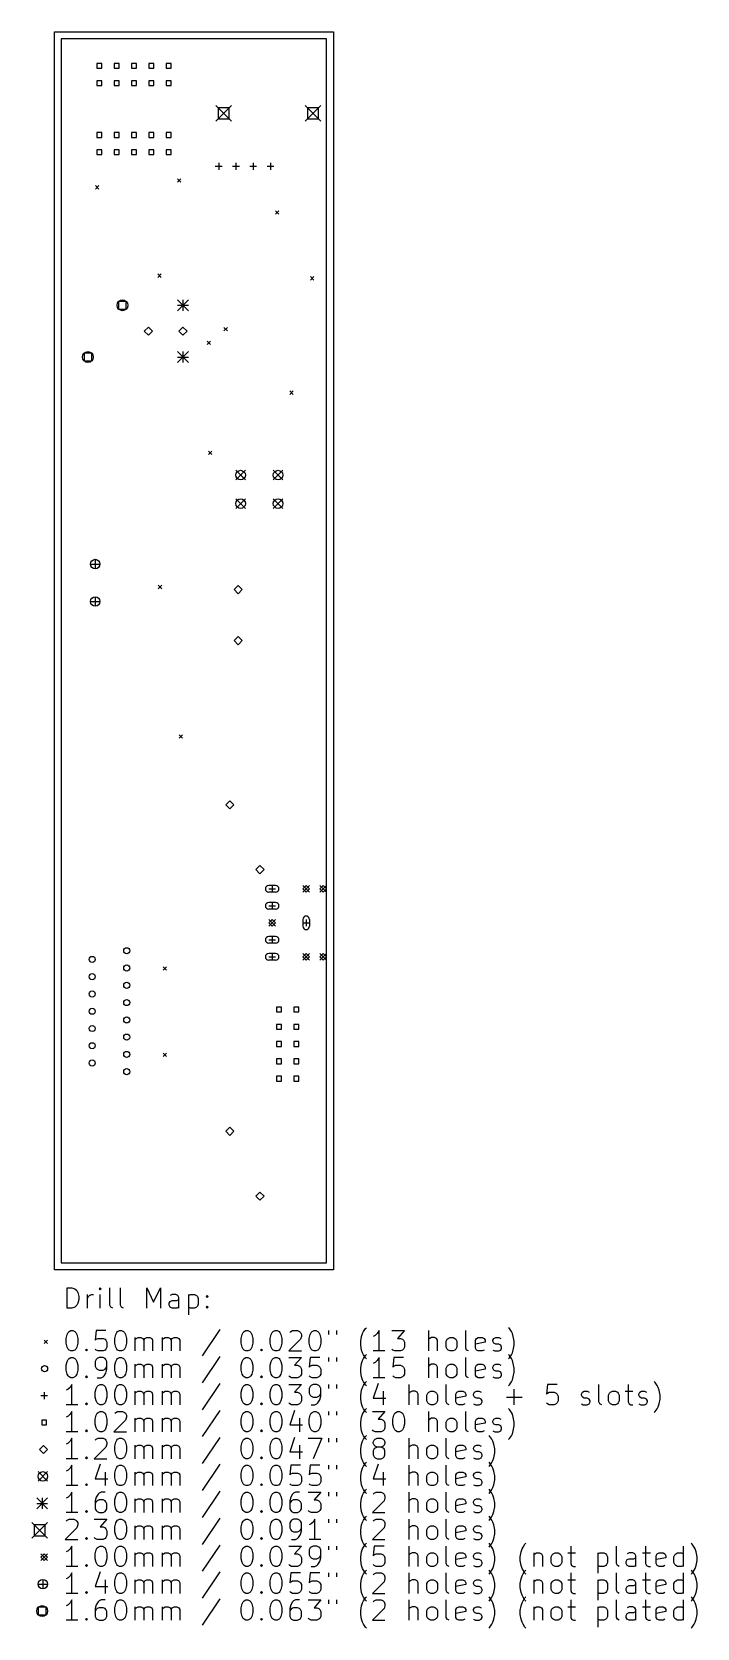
# Model space of a CAD drawing. Extents: x 108 to 205, y -280 to -45.
import ezdxf

# ---------------------------------------------------------------- set-up
doc = ezdxf.new("R2010")
doc.units = 0
doc.header["$MEASUREMENT"] = 0
doc.layers.add('BLACK', color=7, linetype='CONTINUOUS')

msp = doc.modelspace()

# ---------------------------------------------------------------- linework, layer by layer
at = {"layer": 'BLACK', "linetype": 'CONTINUOUS'}
for p, q in [((111.037, -226.932), (111.037, -44.9325)), ((111.037, -44.9325), (152.037, -44.9325)), ((112.037, -45.9325), (112.037, -225.932)), ((151.037, -45.9325), (112.037, -45.9325)), ((151.037, -225.932), (151.037, -45.9325)), ((152.037, -44.9325), (152.037, -226.932)), ((118.011, -49.5623), (117.292, -49.5623)), ((117.292, -49.5623), (117.292, -50.2807)), ((117.292, -50.2807), (118.011, -50.2807)), ((118.011, -50.2807), (118.011, -49.5623)), ((120.551, -49.5623), (119.832, -49.5623)), ((119.832, -49.5623), (119.832, -50.2807)), ((119.832, -50.2807), (120.551, -50.2807)), ((120.551, -50.2807), (120.551, -49.5623)), ((123.091, -49.5623), (122.372, -49.5623)), ((122.372, -49.5623), (122.372, -50.2807)), ((122.372, -50.2807), (123.091, -50.2807)), ((123.091, -50.2807), (123.091, -49.5623)), ((125.631, -49.5623), (124.912, -49.5623)), ((124.912, -49.5623), (124.912, -50.2807)), ((124.912, -50.2807), (125.631, -50.2807)), ((125.631, -50.2807), (125.631, -49.5623)), ((128.171, -49.5623), (127.452, -49.5623)), ((127.452, -49.5623), (127.452, -50.2807)), ((127.452, -50.2807), (128.171, -50.2807)), ((128.171, -50.2807), (128.171, -49.5623)), ((118.011, -52.1023), (117.292, -52.1023)), ((117.292, -52.1023), (117.292, -52.8207)), ((117.292, -52.8207), (118.011, -52.8207)), ((118.011, -52.8207), (118.011, -52.1023)), ((120.551, -52.1023), (119.832, -52.1023)), ((119.832, -52.1023), (119.832, -52.8207)), ((119.832, -52.8207), (120.551, -52.8207)), ((120.551, -52.8207), (120.551, -52.1023)), ((123.091, -52.1023), (122.372, -52.1023)), ((122.372, -52.1023), (122.372, -52.8207)), ((122.372, -52.8207), (123.091, -52.8207)), ((123.091, -52.8207), (123.091, -52.1023)), ((125.631, -52.1023), (124.912, -52.1023)), ((124.912, -52.1023), (124.912, -52.8207)), ((124.912, -52.8207), (125.631, -52.8207)), ((125.631, -52.8207), (125.631, -52.1023)), ((128.171, -52.1023), (127.452, -52.1023)), ((127.452, -52.1023), (127.452, -52.8207)), ((127.452, -52.8207), (128.171, -52.8207)), ((128.171, -52.8207), (128.171, -52.1023)), ((134.748, -55.7555), (137.047, -58.0555)), ((137.047, -55.7555), (134.748, -58.0555)), ((136.711, -56.0923), (135.084, -56.0923)), ((135.084, -56.0923), (135.084, -57.7187)), ((136.711, -57.7187), (136.711, -56.0923)), ((147.887, -55.7555), (150.188, -58.0555)), ((150.188, -55.7555), (147.887, -58.0555)), ((149.851, -56.0923), (148.224, -56.0923)), ((148.224, -56.0923), (148.224, -57.7187)), ((149.851, -57.7187), (149.851, -56.0923)), ((135.084, -57.7187), (136.711, -57.7187)), ((148.224, -57.7187), (149.851, -57.7187)), ((118.011, -59.7223), (117.292, -59.7223)), ((117.292, -59.7223), (117.292, -60.4407)), ((117.292, -60.4407), (118.011, -60.4407)), ((118.011, -60.4407), (118.011, -59.7223)), ((120.551, -59.7223), (119.832, -59.7223)), ((119.832, -59.7223), (119.832, -60.4407)), ((119.832, -60.4407), (120.551, -60.4407)), ((120.551, -60.4407), (120.551, -59.7223)), ((123.091, -59.7223), (122.372, -59.7223)), ((122.372, -59.7223), (122.372, -60.4407)), ((122.372, -60.4407), (123.091, -60.4407)), ((123.091, -60.4407), (123.091, -59.7223)), ((125.631, -59.7223), (124.912, -59.7223)), ((124.912, -59.7223), (124.912, -60.4407)), ((124.912, -60.4407), (125.631, -60.4407)), ((125.631, -60.4407), (125.631, -59.7223)), ((128.171, -59.7223), (127.452, -59.7223)), ((127.452, -59.7223), (127.452, -60.4407)), ((127.452, -60.4407), (128.171, -60.4407)), ((128.171, -60.4407), (128.171, -59.7223)), ((118.011, -62.2623), (117.292, -62.2623)), ((117.292, -62.2623), (117.292, -62.9807)), ((117.292, -62.9807), (118.011, -62.9807)), ((118.011, -62.9807), (118.011, -62.2623)), ((120.551, -62.2623), (119.832, -62.2623)), ((119.832, -62.2623), (119.832, -62.9807)), ((119.832, -62.9807), (120.551, -62.9807)), ((120.551, -62.9807), (120.551, -62.2623)), ((123.091, -62.2623), (122.372, -62.2623)), ((122.372, -62.2623), (122.372, -62.9807)), ((122.372, -62.9807), (123.091, -62.9807)), ((123.091, -62.9807), (123.091, -62.2623)), ((125.631, -62.2623), (124.912, -62.2623)), ((124.912, -62.2623), (124.912, -62.9807)), ((124.912, -62.9807), (125.631, -62.9807)), ((125.631, -62.9807), (125.631, -62.2623)), ((128.171, -62.2623), (127.452, -62.2623)), ((127.452, -62.2623), (127.452, -62.9807)), ((127.452, -62.9807), (128.171, -62.9807)), ((128.171, -62.9807), (128.171, -62.2623)), ((134.677, -64.6935), (135.677, -64.6935)), ((135.177, -64.1935), (135.177, -65.1935)), ((137.218, -64.6935), (138.218, -64.6935)), ((137.718, -64.1935), (137.718, -65.1935)), ((139.757, -64.6935), (140.757, -64.6935)), ((140.257, -64.1935), (140.257, -65.1935)), ((142.297, -64.6935), (143.297, -64.6935)), ((142.797, -64.1935), (142.797, -65.1935)), ((117.081, -67.5365), (117.581, -68.0365)), ((117.581, -67.5365), (117.081, -68.0365)), ((129.136, -66.5361), (129.636, -67.0361)), ((129.636, -66.5361), (129.136, -67.0361)), ((143.536, -71.23), (144.036, -71.73)), ((144.036, -71.23), (143.536, -71.73)), ((126.242, -80.5207), (126.742, -81.0207)), ((126.742, -80.5207), (126.242, -81.0207)), ((148.657, -80.9125), (149.157, -81.4125)), ((149.157, -80.9125), (148.657, -81.4125)), ((129.127, -84.3225), (130.727, -85.9225)), ((130.727, -84.3225), (129.127, -85.9225)), ((129.927, -84.3225), (129.927, -85.9225)), ((121.603, -84.5568), (120.472, -84.5568)), ((120.472, -84.5568), (120.472, -85.6882)), ((120.472, -85.6882), (121.603, -85.6882)), ((121.603, -85.6882), (121.603, -84.5568)), ((129.127, -85.1225), (130.727, -85.1225)), ((124.847, -88.3325), (124.247, -88.9325)), ((124.247, -88.9325), (124.847, -89.5325)), ((125.447, -88.9325), (124.847, -88.3325)), ((124.847, -89.5325), (125.447, -88.9325)), ((129.927, -88.3325), (129.327, -88.9325)), ((129.327, -88.9325), (129.927, -89.5325)), ((130.528, -88.9325), (129.927, -88.3325)), ((129.927, -89.5325), (130.528, -88.9325)), ((135.957, -88.4055), (136.457, -88.9055)), ((136.457, -88.4055), (135.957, -88.9055)), ((133.492, -90.4125), (133.992, -90.9125)), ((133.992, -90.4125), (133.492, -90.9125)), ((116.523, -92.1768), (115.392, -92.1768)), ((115.392, -92.1768), (115.392, -93.3082)), ((115.392, -93.3082), (116.523, -93.3082)), ((116.523, -93.3082), (116.523, -92.1768)), ((129.127, -91.9425), (130.727, -93.5425)), ((130.727, -91.9425), (129.127, -93.5425)), ((129.127, -92.7425), (130.727, -92.7425)), ((129.927, -91.9425), (129.927, -93.5425)), ((145.628, -97.7292), (146.128, -98.2292)), ((146.128, -97.7292), (145.628, -98.2292)), ((133.671, -106.566), (134.171, -107.066)), ((134.171, -106.566), (133.671, -107.066)), ((137.701, -109.393), (139.101, -110.793)), ((139.101, -109.393), (137.701, -110.793)), ((143.201, -109.393), (144.601, -110.793)), ((144.601, -109.393), (143.201, -110.793)), ((137.701, -113.593), (139.101, -114.993)), ((139.101, -113.593), (137.701, -114.993)), ((143.201, -113.593), (144.601, -114.993)), ((144.601, -113.593), (143.201, -114.993)), ((116.337, -123.182), (117.737, -123.182)), ((117.037, -122.482), (117.037, -123.882)), ((126.305, -126.3), (126.805, -126.8)), ((126.805, -126.3), (126.305, -126.8)), ((138.037, -126.332), (137.438, -126.932)), ((138.637, -126.932), (138.037, -126.332)), ((116.337, -128.683), (117.737, -128.683)), ((117.037, -127.982), (117.037, -129.382)), ((137.438, -126.932), (138.037, -127.532)), ((138.037, -127.532), (138.637, -126.932)), ((138.037, -133.832), (137.438, -134.433)), ((137.438, -134.433), (138.037, -135.032)), ((138.637, -134.433), (138.037, -133.832)), ((138.037, -135.032), (138.637, -134.433)), ((129.353, -148.288), (129.853, -148.788)), ((129.853, -148.288), (129.353, -148.788)), ((136.808, -157.982), (136.207, -158.582)), ((136.207, -158.582), (136.808, -159.183)), ((137.407, -158.582), (136.808, -157.982)), ((136.808, -159.183), (137.407, -158.582)), ((141.248, -167.512), (140.647, -168.112)), ((140.647, -168.112), (141.248, -168.713)), ((141.847, -168.112), (141.248, -167.512)), ((141.248, -168.713), (141.847, -168.112)), ((143.537, -170.433), (142.537, -170.433)), ((142.537, -170.933), (143.537, -170.933)), ((143.037, -170.433), (143.037, -171.433)), ((147.537, -170.433), (148.537, -171.433)), ((148.537, -170.433), (147.537, -171.433)), ((148.037, -170.433), (147.537, -170.933)), ((147.537, -170.933), (148.037, -171.433)), ((148.537, -170.933), (148.037, -170.433)), ((148.037, -171.433), (148.537, -170.933)), ((150.037, -170.433), (151.037, -171.433)), ((151.037, -170.433), (150.037, -171.433)), ((150.537, -170.433), (150.037, -170.933)), ((150.037, -170.933), (150.537, -171.433)), ((151.037, -170.933), (150.537, -170.433)), ((150.537, -171.433), (151.037, -170.933)), ((143.537, -171.433), (142.537, -171.433)), ((143.537, -172.933), (142.537, -172.933)), ((142.537, -173.433), (143.537, -173.433)), ((143.037, -172.933), (143.037, -173.933)), ((143.537, -173.933), (142.537, -173.933)), ((142.537, -175.433), (143.537, -176.433)), ((143.537, -175.433), (142.537, -176.433)), ((143.037, -175.433), (142.537, -175.933)), ((142.537, -175.933), (143.037, -176.433)), ((143.537, -175.933), (143.037, -175.433)), ((143.037, -176.433), (143.537, -175.933)), ((147.537, -175.433), (147.537, -176.433)), ((147.537, -175.933), (148.537, -175.933)), ((148.037, -175.433), (148.037, -176.433)), ((148.537, -175.433), (148.537, -176.433)), ((143.537, -177.933), (142.537, -177.933)), ((143.037, -177.933), (143.037, -178.933)), ((142.537, -178.433), (143.537, -178.433)), ((143.537, -178.933), (142.537, -178.933)), ((143.537, -180.433), (142.537, -180.433)), ((143.037, -180.433), (143.037, -181.433)), ((147.537, -180.433), (148.537, -181.433)), ((148.537, -180.433), (147.537, -181.433)), ((148.037, -180.433), (147.537, -180.933)), ((148.537, -180.933), (148.037, -180.433)), ((150.037, -180.433), (151.037, -181.433)), ((151.037, -180.433), (150.037, -181.433)), ((150.537, -180.433), (150.037, -180.933)), ((151.037, -180.933), (150.537, -180.433)), ((127.027, -182.4), (127.527, -182.9)), ((127.527, -182.4), (127.027, -182.9)), ((142.537, -180.933), (143.537, -180.933)), ((143.537, -181.433), (142.537, -181.433)), ((147.537, -180.933), (148.037, -181.433)), ((148.037, -181.433), (148.537, -180.933)), ((150.037, -180.933), (150.537, -181.433)), ((150.537, -181.433), (151.037, -180.933)), ((144.401, -188.321), (143.682, -188.321)), ((143.682, -188.321), (143.682, -189.04)), ((143.682, -189.04), (144.401, -189.04)), ((144.401, -189.04), (144.401, -188.321)), ((146.941, -188.321), (146.222, -188.321)), ((146.222, -188.321), (146.222, -189.04)), ((146.222, -189.04), (146.941, -189.04)), ((146.941, -189.04), (146.941, -188.321)), ((144.401, -190.861), (143.682, -190.861)), ((143.682, -190.861), (143.682, -191.58)), ((143.682, -191.58), (144.401, -191.58)), ((144.401, -191.58), (144.401, -190.861)), ((146.941, -190.861), (146.222, -190.861)), ((146.222, -190.861), (146.222, -191.58)), ((146.222, -191.58), (146.941, -191.58)), ((146.941, -191.58), (146.941, -190.861)), ((144.401, -193.401), (143.682, -193.401)), ((143.682, -193.401), (143.682, -194.12)), ((143.682, -194.12), (144.401, -194.12)), ((144.401, -194.12), (144.401, -193.401)), ((146.941, -193.401), (146.222, -193.401)), ((146.222, -193.401), (146.222, -194.12)), ((146.222, -194.12), (146.941, -194.12)), ((146.941, -194.12), (146.941, -193.401)), ((127.027, -195.1), (127.527, -195.6)), ((127.527, -195.1), (127.027, -195.6)), ((144.401, -195.941), (143.682, -195.941)), ((143.682, -195.941), (143.682, -196.66)), ((143.682, -196.66), (144.401, -196.66)), ((144.401, -196.66), (144.401, -195.941)), ((146.941, -195.941), (146.222, -195.941)), ((146.222, -195.941), (146.222, -196.66)), ((146.222, -196.66), (146.941, -196.66)), ((146.941, -196.66), (146.941, -195.941)), ((144.401, -198.481), (143.682, -198.481)), ((143.682, -198.481), (143.682, -199.2)), ((143.682, -199.2), (144.401, -199.2)), ((144.401, -199.2), (144.401, -198.481)), ((146.941, -198.481), (146.222, -198.481)), ((146.222, -198.481), (146.222, -199.2)), ((146.222, -199.2), (146.941, -199.2)), ((146.941, -199.2), (146.941, -198.481)), ((136.808, -205.982), (136.207, -206.582)), ((137.407, -206.582), (136.808, -205.982)), ((136.207, -206.582), (136.808, -207.183)), ((136.808, -207.183), (137.407, -206.582)), ((141.248, -215.512), (140.647, -216.112)), ((141.847, -216.112), (141.248, -215.512)), ((140.647, -216.112), (141.248, -216.712)), ((141.248, -216.712), (141.847, -216.112)), ((152.037, -226.932), (111.037, -226.932)), ((112.037, -225.932), (151.037, -225.932)), ((112.902, -232.59), (112.902, -229.59)), ((112.902, -229.59), (113.616, -229.59)), ((113.616, -229.59), (114.045, -229.733)), ((114.045, -229.733), (114.33, -230.018)), ((117.759, -229.59), (117.616, -229.733)), ((117.616, -229.733), (117.759, -229.875)), ((117.902, -229.733), (117.759, -229.59)), ((117.759, -229.59), (117.759, -229.875)), ((117.759, -229.875), (117.902, -229.733)), ((119.187, -232.161), (119.187, -229.59)), ((120.759, -232.161), (120.759, -229.59)), ((124.616, -232.59), (124.616, -229.59)), ((124.616, -229.59), (125.616, -231.733)), ((125.616, -231.733), (126.616, -229.59)), ((126.616, -229.59), (126.616, -232.59)), ((114.33, -232.161), (114.045, -232.447)), ((114.33, -230.018), (114.473, -230.304)), ((114.473, -231.875), (114.33, -232.161)), ((114.473, -230.304), (114.616, -230.875)), ((114.616, -231.304), (114.473, -231.875)), ((114.616, -230.875), (114.616, -231.304)), ((115.902, -232.59), (115.902, -230.59)), ((115.902, -231.161), (116.045, -230.875)), ((116.045, -230.875), (116.187, -230.733)), ((116.187, -230.733), (116.473, -230.59)), ((116.473, -230.59), (116.759, -230.59)), ((117.759, -232.59), (117.759, -230.59)), ((119.33, -232.447), (119.187, -232.161)), ((120.902, -232.447), (120.759, -232.161)), ((127.902, -231.875), (128.045, -231.59)), ((127.902, -232.161), (127.902, -231.875)), ((128.045, -232.447), (127.902, -232.161)), ((128.33, -230.59), (128.045, -230.733)), ((128.045, -231.59), (128.33, -231.447)), ((128.902, -230.59), (128.33, -230.59)), ((128.33, -231.447), (129.045, -231.447)), ((129.187, -230.733), (128.902, -230.59)), ((129.045, -231.447), (129.33, -231.304)), ((129.33, -231.018), (129.187, -230.733)), ((129.33, -232.59), (129.33, -231.018)), ((130.759, -230.59), (130.759, -233.59)), ((130.759, -230.733), (131.045, -230.59)), ((131.045, -230.59), (131.616, -230.59)), ((131.616, -230.59), (131.902, -230.733)), ((131.902, -230.733), (132.045, -230.875)), ((132.045, -232.304), (131.902, -232.447)), ((132.045, -230.875), (132.187, -231.161)), ((132.187, -232.018), (132.045, -232.304)), ((132.187, -231.161), (132.187, -232.018)), ((133.33, -230.875), (133.473, -230.733)), ((133.473, -231.018), (133.33, -230.875)), ((133.33, -232.447), (133.473, -232.304)), ((133.473, -230.733), (133.616, -230.875)), ((133.473, -230.733), (133.473, -231.018)), ((133.616, -230.875), (133.473, -231.018)), ((133.473, -232.304), (133.616, -232.447)), ((133.473, -232.304), (133.473, -232.59)), ((113.616, -232.59), (112.902, -232.59)), ((114.045, -232.447), (113.616, -232.59)), ((119.616, -232.59), (119.33, -232.447)), ((121.187, -232.59), (120.902, -232.447)), ((128.33, -232.59), (128.045, -232.447)), ((129.045, -232.59), (128.33, -232.59)), ((129.33, -232.447), (129.045, -232.59)), ((131.045, -232.59), (130.759, -232.447)), ((131.616, -232.59), (131.045, -232.59)), ((131.902, -232.447), (131.616, -232.59)), ((133.473, -232.59), (133.33, -232.447)), ((133.616, -232.447), (133.473, -232.59)), ((112.759, -237.033), (112.902, -236.461)), ((112.759, -237.747), (112.759, -237.033)), ((112.902, -236.461), (113.045, -236.175)), ((113.045, -236.175), (113.187, -236.033)), ((113.187, -236.033), (113.473, -235.89)), ((113.473, -235.89), (113.759, -235.89)), ((113.759, -235.89), (114.045, -236.033)), ((114.045, -236.033), (114.187, -236.175)), ((114.187, -236.175), (114.33, -236.461)), ((114.33, -236.461), (114.473, -237.033)), ((114.473, -237.033), (114.473, -237.747)), ((117.187, -235.89), (117.045, -237.318)), ((118.616, -235.89), (117.187, -235.89)), ((117.187, -237.175), (117.473, -237.033)), ((117.473, -237.033), (118.187, -237.033)), ((118.187, -237.033), (118.473, -237.175)), ((119.902, -237.033), (120.045, -236.461)), ((119.902, -237.747), (119.902, -237.033)), ((120.045, -236.461), (120.187, -236.175)), ((120.187, -236.175), (120.33, -236.033)), ((120.33, -236.033), (120.616, -235.89)), ((120.616, -235.89), (120.902, -235.89)), ((120.902, -235.89), (121.187, -236.033)), ((121.187, -236.033), (121.33, -236.175)), ((121.33, -236.175), (121.473, -236.461)), ((121.473, -236.461), (121.616, -237.033)), ((121.616, -237.033), (121.616, -237.747)), ((122.902, -238.89), (122.902, -236.89)), ((122.902, -237.175), (123.045, -237.033)), ((123.045, -237.033), (123.33, -236.89)), ((123.33, -236.89), (123.759, -236.89)), ((123.759, -236.89), (124.045, -237.033)), ((124.045, -237.033), (124.187, -237.318)), ((124.187, -237.318), (124.33, -237.033)), ((124.33, -237.033), (124.616, -236.89)), ((124.616, -236.89), (125.045, -236.89)), ((125.045, -236.89), (125.33, -237.033)), ((125.33, -237.033), (125.473, -237.318)), ((126.902, -238.89), (126.902, -236.89)), ((126.902, -237.175), (127.045, -237.033)), ((127.045, -237.033), (127.33, -236.89)), ((127.33, -236.89), (127.759, -236.89)), ((127.759, -236.89), (128.045, -237.033)), ((128.045, -237.033), (128.187, -237.318)), ((128.187, -237.318), (128.33, -237.033)), ((128.33, -237.033), (128.616, -236.89)), ((128.616, -236.89), (129.045, -236.89)), ((129.045, -236.89), (129.33, -237.033)), ((129.33, -237.033), (129.473, -237.318)), ((135.33, -235.747), (132.759, -239.604)), ((138.473, -237.033), (138.616, -236.461)), ((138.473, -237.747), (138.473, -237.033)), ((138.616, -236.461), (138.759, -236.175)), ((138.759, -236.175), (138.902, -236.033)), ((138.902, -236.033), (139.187, -235.89)), ((139.187, -235.89), (139.473, -235.89)), ((139.473, -235.89), (139.759, -236.033)), ((139.759, -236.033), (139.902, -236.175)), ((139.902, -236.175), (140.045, -236.461)), ((140.045, -236.461), (140.187, -237.033)), ((140.187, -237.033), (140.187, -237.747)), ((142.759, -237.033), (142.902, -236.461)), ((142.759, -237.747), (142.759, -237.033)), ((142.902, -236.461), (143.045, -236.175)), ((143.045, -236.175), (143.187, -236.033)), ((143.187, -236.033), (143.473, -235.89)), ((143.473, -235.89), (143.759, -235.89)), ((143.759, -235.89), (144.045, -236.033)), ((144.045, -236.033), (144.187, -236.175)), ((144.187, -236.175), (144.33, -236.461)), ((144.33, -236.461), (144.473, -237.033)), ((144.473, -237.033), (144.473, -237.747)), ((145.616, -236.175), (145.759, -236.033)), ((145.759, -236.033), (146.045, -235.89)), ((146.045, -235.89), (146.759, -235.89)), ((146.759, -235.89), (147.045, -236.033)), ((147.045, -236.033), (147.187, -236.175)), ((147.187, -236.175), (147.33, -236.461)), ((147.33, -236.747), (147.187, -237.175)), ((147.33, -236.461), (147.33, -236.747)), ((148.473, -237.033), (148.616, -236.461)), ((148.473, -237.747), (148.473, -237.033)), ((148.616, -236.461), (148.759, -236.175)), ((148.759, -236.175), (148.902, -236.033)), ((148.902, -236.033), (149.187, -235.89)), ((149.187, -235.89), (149.473, -235.89)), ((149.473, -235.89), (149.759, -236.033)), ((149.759, -236.033), (149.902, -236.175)), ((149.902, -236.175), (150.045, -236.461)), ((150.045, -236.461), (150.187, -237.033)), ((150.187, -237.033), (150.187, -237.747)), ((151.33, -235.89), (151.33, -236.461)), ((152.473, -235.89), (152.473, -236.461)), ((156.045, -237.461), (156.187, -236.747)), ((156.187, -236.747), (156.33, -236.318)), ((156.33, -236.318), (156.473, -236.033)), ((156.473, -236.033), (156.759, -235.604)), ((156.759, -235.604), (156.902, -235.461)), ((158.187, -236.604), (157.902, -236.747)), ((158.473, -236.318), (158.187, -236.604)), ((158.759, -235.89), (158.473, -236.318)), ((158.759, -238.89), (158.759, -235.89)), ((160.616, -235.89), (162.473, -235.89)), ((162.473, -235.89), (161.473, -237.033)), ((161.473, -237.033), (161.902, -237.033)), ((161.902, -237.033), (162.187, -237.175)), ((166.045, -238.89), (166.045, -235.89)), ((166.187, -237.033), (166.045, -237.175)), ((166.473, -236.89), (166.187, -237.033)), ((166.902, -236.89), (166.473, -236.89)), ((167.187, -237.033), (166.902, -236.89)), ((167.33, -237.318), (167.187, -237.033)), ((168.759, -237.175), (168.902, -237.033)), ((168.902, -237.033), (169.187, -236.89)), ((169.187, -236.89), (169.616, -236.89)), ((169.616, -236.89), (169.902, -237.033)), ((169.902, -237.033), (170.045, -237.175)), ((171.473, -238.461), (171.473, -235.89)), ((172.902, -237.318), (173.045, -237.033)), ((173.045, -237.033), (173.33, -236.89)), ((173.33, -236.89), (173.902, -236.89)), ((173.902, -236.89), (174.187, -237.033)), ((174.187, -237.033), (174.33, -237.318)), ((175.473, -237.318), (175.616, -237.033)), ((175.616, -237.033), (175.902, -236.89)), ((175.902, -236.89), (176.33, -236.89)), ((176.33, -236.89), (176.616, -237.033)), ((177.902, -235.604), (177.759, -235.461)), ((178.187, -236.033), (177.902, -235.604)), ((178.33, -236.318), (178.187, -236.033)), ((178.473, -236.747), (178.33, -236.318)), ((178.616, -237.461), (178.473, -236.747)), ((109.537, -237.283), (110.037, -237.783)), ((110.037, -237.283), (109.537, -237.783)), ((112.902, -238.318), (112.759, -237.747)), ((113.045, -238.604), (112.902, -238.318)), ((113.187, -238.747), (113.045, -238.604)), ((113.473, -238.89), (113.187, -238.747)), ((113.759, -238.89), (113.473, -238.89)), ((114.045, -238.747), (113.759, -238.89)), ((114.187, -238.604), (114.045, -238.747)), ((114.33, -238.318), (114.187, -238.604)), ((114.473, -237.747), (114.33, -238.318)), ((115.616, -238.747), (115.759, -238.604)), ((115.759, -238.89), (115.616, -238.747)), ((115.759, -238.604), (115.902, -238.747)), ((115.759, -238.604), (115.759, -238.89)), ((115.902, -238.747), (115.759, -238.89)), ((117.045, -237.318), (117.187, -237.175)), ((117.187, -238.747), (117.045, -238.604)), ((117.473, -238.89), (117.187, -238.747)), ((118.187, -238.89), (117.473, -238.89)), ((118.473, -238.747), (118.187, -238.89)), ((118.473, -237.175), (118.616, -237.318)), ((118.616, -238.604), (118.473, -238.747)), ((118.616, -237.318), (118.759, -237.604)), ((118.759, -238.318), (118.616, -238.604)), ((118.759, -237.604), (118.759, -238.318)), ((120.045, -238.318), (119.902, -237.747)), ((120.187, -238.604), (120.045, -238.318)), ((120.33, -238.747), (120.187, -238.604)), ((120.616, -238.89), (120.33, -238.747)), ((120.902, -238.89), (120.616, -238.89)), ((121.187, -238.747), (120.902, -238.89)), ((121.33, -238.604), (121.187, -238.747)), ((121.473, -238.318), (121.33, -238.604)), ((121.616, -237.747), (121.473, -238.318)), ((124.187, -237.318), (124.187, -238.89)), ((125.473, -237.318), (125.473, -238.89)), ((128.187, -237.318), (128.187, -238.89)), ((129.473, -237.318), (129.473, -238.89)), ((138.616, -238.318), (138.473, -237.747)), ((138.759, -238.604), (138.616, -238.318)), ((138.902, -238.747), (138.759, -238.604)), ((139.187, -238.89), (138.902, -238.747)), ((139.473, -238.89), (139.187, -238.89)), ((139.759, -238.747), (139.473, -238.89)), ((139.902, -238.604), (139.759, -238.747)), ((140.045, -238.318), (139.902, -238.604)), ((140.187, -237.747), (140.045, -238.318)), ((141.33, -238.747), (141.473, -238.604)), ((141.473, -238.89), (141.33, -238.747)), ((141.473, -238.604), (141.616, -238.747)), ((141.473, -238.604), (141.473, -238.89)), ((141.616, -238.747), (141.473, -238.89)), ((142.902, -238.318), (142.759, -237.747)), ((143.045, -238.604), (142.902, -238.318)), ((143.187, -238.747), (143.045, -238.604)), ((143.473, -238.89), (143.187, -238.747)), ((143.759, -238.89), (143.473, -238.89)), ((144.045, -238.747), (143.759, -238.89)), ((144.187, -238.604), (144.045, -238.747)), ((144.33, -238.318), (144.187, -238.604)), ((144.473, -237.747), (144.33, -238.318)), ((147.187, -237.175), (145.473, -238.89)), ((145.473, -238.89), (147.33, -238.89)), ((148.616, -238.318), (148.473, -237.747)), ((148.759, -238.604), (148.616, -238.318)), ((148.902, -238.747), (148.759, -238.604)), ((149.187, -238.89), (148.902, -238.747)), ((149.473, -238.89), (149.187, -238.89)), ((149.759, -238.747), (149.473, -238.89)), ((149.902, -238.604), (149.759, -238.747)), ((150.045, -238.318), (149.902, -238.604)), ((150.187, -237.747), (150.045, -238.318)), ((156.045, -238.033), (156.045, -237.461)), ((156.187, -238.747), (156.045, -238.033)), ((156.33, -239.175), (156.187, -238.747)), ((156.473, -239.461), (156.33, -239.175)), ((159.616, -238.89), (157.902, -238.89)), ((160.759, -238.747), (160.616, -238.604)), ((161.045, -238.89), (160.759, -238.747)), ((161.902, -238.89), (161.045, -238.89)), ((162.187, -238.747), (161.902, -238.89)), ((162.187, -237.175), (162.33, -237.318)), ((162.33, -238.604), (162.187, -238.747)), ((162.33, -237.318), (162.473, -237.604)), ((162.473, -238.318), (162.33, -238.604)), ((162.473, -237.604), (162.473, -238.318)), ((167.33, -238.89), (167.33, -237.318)), ((168.616, -237.461), (168.759, -237.175)), ((168.616, -238.318), (168.616, -237.461)), ((168.759, -238.604), (168.616, -238.318)), ((168.902, -238.747), (168.759, -238.604)), ((169.187, -238.89), (168.902, -238.747)), ((169.616, -238.89), (169.187, -238.89)), ((169.902, -238.747), (169.616, -238.89)), ((170.045, -238.604), (169.902, -238.747)), ((170.045, -237.175), (170.187, -237.461)), ((170.187, -238.318), (170.045, -238.604)), ((170.187, -237.461), (170.187, -238.318)), ((171.616, -238.747), (171.473, -238.461)), ((171.902, -238.89), (171.616, -238.747)), ((172.902, -238.461), (172.902, -237.318)), ((174.33, -237.604), (172.902, -237.89)), ((173.045, -238.747), (172.902, -238.461)), ((173.33, -238.89), (173.045, -238.747)), ((173.902, -238.89), (173.33, -238.89)), ((174.187, -238.747), (173.902, -238.89)), ((174.33, -237.318), (174.33, -237.604)), ((175.473, -237.461), (175.473, -237.318)), ((175.616, -237.747), (175.473, -237.461)), ((175.473, -238.747), (175.759, -238.89)), ((175.902, -237.89), (175.616, -237.747)), ((175.759, -238.89), (176.33, -238.89)), ((176.33, -237.89), (175.902, -237.89)), ((176.616, -238.033), (176.33, -237.89)), ((176.33, -238.89), (176.616, -238.747)), ((176.759, -238.318), (176.616, -238.033)), ((176.616, -238.747), (176.759, -238.461)), ((176.759, -238.461), (176.759, -238.318)), ((178.187, -239.461), (178.33, -239.175)), ((178.33, -239.175), (178.473, -238.747)), ((178.473, -238.747), (178.616, -238.033)), ((178.616, -238.033), (178.616, -237.461)), ((112.759, -240.993), (112.902, -240.421)), ((112.759, -241.707), (112.759, -240.993)), ((112.902, -242.278), (112.759, -241.707)), ((112.902, -240.421), (113.045, -240.135)), ((113.045, -240.135), (113.187, -239.993)), ((113.187, -239.993), (113.473, -239.85)), ((113.473, -239.85), (113.759, -239.85)), ((113.759, -239.85), (114.045, -239.993)), ((114.045, -239.993), (114.187, -240.135)), ((114.187, -240.135), (114.33, -240.421)), ((114.33, -240.421), (114.473, -240.993)), ((114.473, -241.707), (114.33, -242.278)), ((114.473, -240.993), (114.473, -241.707)), ((117.187, -240.135), (117.045, -240.421)), ((117.045, -240.421), (117.045, -241.135)), ((117.045, -241.135), (117.187, -241.421)), ((117.33, -239.993), (117.187, -240.135)), ((117.187, -241.421), (117.33, -241.564)), ((117.616, -239.85), (117.33, -239.993)), ((117.33, -241.564), (117.616, -241.707)), ((118.187, -239.85), (117.616, -239.85)), ((117.616, -241.707), (118.187, -241.707)), ((118.473, -239.993), (118.187, -239.85)), ((118.187, -241.707), (118.473, -241.564)), ((118.616, -240.135), (118.473, -239.993)), ((118.473, -241.564), (118.616, -241.421)), ((118.759, -240.421), (118.616, -240.135)), ((118.616, -241.421), (118.759, -241.135)), ((118.616, -242.135), (118.759, -241.564)), ((118.759, -241.564), (118.759, -240.421)), ((119.902, -240.993), (120.045, -240.421)), ((119.902, -241.707), (119.902, -240.993)), ((120.045, -242.278), (119.902, -241.707)), ((120.045, -240.421), (120.187, -240.135)), ((120.187, -240.135), (120.33, -239.993)), ((120.33, -239.993), (120.616, -239.85)), ((120.616, -239.85), (120.902, -239.85)), ((120.902, -239.85), (121.187, -239.993)), ((121.187, -239.993), (121.33, -240.135)), ((121.33, -240.135), (121.473, -240.421)), ((121.473, -240.421), (121.616, -240.993)), ((121.616, -241.707), (121.473, -242.278)), ((121.616, -240.993), (121.616, -241.707)), ((122.902, -242.85), (122.902, -240.85)), ((122.902, -241.135), (123.045, -240.993)), ((123.045, -240.993), (123.33, -240.85)), ((123.33, -240.85), (123.759, -240.85)), ((123.759, -240.85), (124.045, -240.993)), ((124.045, -240.993), (124.187, -241.278)), ((124.187, -241.278), (124.33, -240.993)), ((124.187, -241.278), (124.187, -242.85)), ((124.33, -240.993), (124.616, -240.85)), ((124.616, -240.85), (125.045, -240.85)), ((125.045, -240.85), (125.33, -240.993)), ((125.33, -240.993), (125.473, -241.278)), ((125.473, -241.278), (125.473, -242.85)), ((126.902, -242.85), (126.902, -240.85)), ((126.902, -241.135), (127.045, -240.993)), ((127.045, -240.993), (127.33, -240.85)), ((127.33, -240.85), (127.759, -240.85)), ((127.759, -240.85), (128.045, -240.993)), ((128.045, -240.993), (128.187, -241.278)), ((128.187, -241.278), (128.33, -240.993)), ((128.187, -241.278), (128.187, -242.85)), ((128.33, -240.993), (128.616, -240.85)), ((128.616, -240.85), (129.045, -240.85)), ((129.045, -240.85), (129.33, -240.993)), ((129.33, -240.993), (129.473, -241.278)), ((129.473, -241.278), (129.473, -242.85)), ((135.33, -239.707), (132.759, -243.564)), ((138.473, -240.993), (138.616, -240.421)), ((138.473, -241.707), (138.473, -240.993)), ((138.616, -242.278), (138.473, -241.707)), ((138.616, -240.421), (138.759, -240.135)), ((138.759, -240.135), (138.902, -239.993)), ((138.902, -239.993), (139.187, -239.85)), ((139.187, -239.85), (139.473, -239.85)), ((139.473, -239.85), (139.759, -239.993)), ((139.759, -239.993), (139.902, -240.135)), ((139.902, -240.135), (140.045, -240.421)), ((140.045, -240.421), (140.187, -240.993)), ((140.187, -241.707), (140.045, -242.278)), ((140.187, -240.993), (140.187, -241.707)), ((142.759, -240.993), (142.902, -240.421)), ((142.759, -241.707), (142.759, -240.993)), ((142.902, -242.278), (142.759, -241.707)), ((142.902, -240.421), (143.045, -240.135)), ((143.045, -240.135), (143.187, -239.993)), ((143.187, -239.993), (143.473, -239.85)), ((143.473, -239.85), (143.759, -239.85)), ((143.759, -239.85), (144.045, -239.993)), ((144.045, -239.993), (144.187, -240.135)), ((144.187, -240.135), (144.33, -240.421)), ((144.33, -240.421), (144.473, -240.993)), ((144.473, -241.707), (144.33, -242.278)), ((144.473, -240.993), (144.473, -241.707)), ((145.473, -239.85), (147.33, -239.85)), ((147.33, -239.85), (146.33, -240.993)), ((146.33, -240.993), (146.759, -240.993)), ((146.759, -240.993), (147.045, -241.135)), ((147.045, -241.135), (147.187, -241.278)), ((147.187, -241.278), (147.33, -241.564)), ((147.33, -241.564), (147.33, -242.278)), ((148.616, -239.85), (148.473, -241.278)), ((148.473, -241.278), (148.616, -241.135)), ((150.045, -239.85), (148.616, -239.85)), ((148.616, -241.135), (148.902, -240.993)), ((148.902, -240.993), (149.616, -240.993)), ((149.616, -240.993), (149.902, -241.135)), ((149.902, -241.135), (150.045, -241.278)), ((150.045, -241.278), (150.187, -241.564)), ((150.187, -241.564), (150.187, -242.278)), ((151.33, -239.85), (151.33, -240.421)), ((152.473, -239.85), (152.473, -240.421)), ((156.045, -241.421), (156.187, -240.707)), ((156.045, -241.993), (156.045, -241.421)), ((156.187, -240.707), (156.33, -240.278)), ((156.33, -240.278), (156.473, -239.993)), ((156.759, -239.89), (156.473, -239.461)), ((156.473, -239.993), (156.759, -239.564)), ((156.759, -239.564), (156.902, -239.421)), ((156.902, -240.033), (156.759, -239.89)), ((158.187, -240.564), (157.902, -240.707)), ((158.473, -240.278), (158.187, -240.564)), ((158.759, -239.85), (158.473, -240.278)), ((158.759, -242.85), (158.759, -239.85)), ((160.902, -239.85), (160.759, -241.278)), ((160.759, -241.278), (160.902, -241.135)), ((162.33, -239.85), (160.902, -239.85)), ((160.902, -241.135), (161.187, -240.993)), ((161.187, -240.993), (161.902, -240.993)), ((161.902, -240.993), (162.187, -241.135)), ((162.187, -241.135), (162.33, -241.278)), ((162.33, -241.278), (162.473, -241.564)), ((162.473, -241.564), (162.473, -242.278)), ((166.045, -242.85), (166.045, -239.85)), ((166.187, -240.993), (166.045, -241.135)), ((166.473, -240.85), (166.187, -240.993)), ((166.902, -240.85), (166.473, -240.85)), ((167.187, -240.993), (166.902, -240.85)), ((167.33, -241.278), (167.187, -240.993)), ((167.33, -242.85), (167.33, -241.278)), ((168.616, -241.421), (168.759, -241.135)), ((168.616, -242.278), (168.616, -241.421)), ((168.759, -241.135), (168.902, -240.993)), ((168.902, -240.993), (169.187, -240.85)), ((169.187, -240.85), (169.616, -240.85)), ((169.616, -240.85), (169.902, -240.993)), ((169.902, -240.993), (170.045, -241.135)), ((170.045, -241.135), (170.187, -241.421)), ((170.187, -241.421), (170.187, -242.278)), ((171.473, -242.421), (171.473, -239.85)), ((172.902, -241.278), (173.045, -240.993)), ((172.902, -242.421), (172.902, -241.278)), ((174.33, -241.564), (172.902, -241.85)), ((173.045, -240.993), (173.33, -240.85)), ((173.33, -240.85), (173.902, -240.85)), ((173.902, -240.85), (174.187, -240.993)), ((174.187, -240.993), (174.33, -241.278)), ((174.33, -241.278), (174.33, -241.564)), ((175.473, -241.278), (175.616, -240.993)), ((175.473, -241.421), (175.473, -241.278)), ((175.616, -241.707), (175.473, -241.421)), ((175.616, -240.993), (175.902, -240.85)), ((175.902, -241.85), (175.616, -241.707)), ((175.902, -240.85), (176.33, -240.85)), ((176.33, -240.85), (176.616, -240.993)), ((177.902, -239.564), (177.759, -239.421)), ((177.759, -240.033), (177.902, -239.89)), ((177.902, -239.89), (178.187, -239.461)), ((178.187, -239.993), (177.902, -239.564)), ((178.33, -240.278), (178.187, -239.993)), ((178.473, -240.707), (178.33, -240.278)), ((178.616, -241.421), (178.473, -240.707)), ((178.616, -241.993), (178.616, -241.421)), ((113.045, -242.564), (112.902, -242.278)), ((113.187, -242.707), (113.045, -242.564)), ((113.473, -242.85), (113.187, -242.707)), ((113.616, -243.81), (113.33, -244.238)), ((113.759, -242.85), (113.473, -242.85)), ((113.616, -246.81), (113.616, -243.81)), ((114.045, -242.707), (113.759, -242.85)), ((114.187, -242.564), (114.045, -242.707)), ((114.33, -242.278), (114.187, -242.564)), ((115.616, -242.707), (115.759, -242.564)), ((115.759, -242.85), (115.616, -242.707)), ((115.759, -242.564), (115.902, -242.707)), ((115.759, -242.564), (115.759, -242.85)), ((115.902, -242.707), (115.759, -242.85)), ((117.33, -242.85), (117.902, -242.85)), ((117.33, -244.095), (117.473, -243.953)), ((117.473, -243.953), (117.759, -243.81)), ((117.759, -243.81), (118.045, -243.81)), ((117.902, -242.85), (118.187, -242.707)), ((118.045, -243.81), (118.33, -243.953)), ((118.187, -242.707), (118.33, -242.564)), ((118.33, -242.564), (118.616, -242.135)), ((118.33, -243.953), (118.473, -244.095)), ((120.187, -242.564), (120.045, -242.278)), ((120.33, -242.707), (120.187, -242.564)), ((120.187, -244.095), (120.33, -243.953)), ((120.616, -242.85), (120.33, -242.707)), ((120.33, -243.953), (120.616, -243.81)), ((120.902, -242.85), (120.616, -242.85)), ((120.616, -243.81), (120.902, -243.81)), ((121.187, -242.707), (120.902, -242.85)), ((120.902, -243.81), (121.187, -243.953)), ((121.33, -242.564), (121.187, -242.707)), ((121.187, -243.953), (121.33, -244.095)), ((121.473, -242.278), (121.33, -242.564)), ((135.33, -243.667), (132.759, -247.524)), ((138.759, -242.564), (138.616, -242.278)), ((138.902, -242.707), (138.759, -242.564)), ((138.759, -244.095), (138.902, -243.953)), ((139.187, -242.85), (138.902, -242.707)), ((138.902, -243.953), (139.187, -243.81)), ((139.473, -242.85), (139.187, -242.85)), ((139.187, -243.81), (139.473, -243.81)), ((139.759, -242.707), (139.473, -242.85)), ((139.473, -243.81), (139.759, -243.953)), ((139.902, -242.564), (139.759, -242.707)), ((139.759, -243.953), (139.902, -244.095)), ((140.045, -242.278), (139.902, -242.564)), ((141.33, -242.707), (141.473, -242.564)), ((141.473, -242.85), (141.33, -242.707)), ((141.473, -242.564), (141.616, -242.707)), ((141.473, -242.564), (141.473, -242.85)), ((141.616, -242.707), (141.473, -242.85)), ((143.045, -242.564), (142.902, -242.278)), ((143.187, -242.707), (143.045, -242.564)), ((143.045, -244.095), (143.187, -243.953)), ((143.473, -242.85), (143.187, -242.707)), ((143.187, -243.953), (143.473, -243.81)), ((143.759, -242.85), (143.473, -242.85)), ((143.473, -243.81), (143.759, -243.81)), ((144.045, -242.707), (143.759, -242.85)), ((143.759, -243.81), (144.045, -243.953)), ((144.187, -242.564), (144.045, -242.707)), ((144.045, -243.953), (144.187, -244.095)), ((144.33, -242.278), (144.187, -242.564)), ((145.616, -242.707), (145.473, -242.564)), ((145.473, -243.81), (147.33, -243.81)), ((145.902, -242.85), (145.616, -242.707)), ((146.759, -242.85), (145.902, -242.85)), ((147.33, -243.81), (146.33, -244.953)), ((147.045, -242.707), (146.759, -242.85)), ((147.187, -242.564), (147.045, -242.707)), ((147.33, -242.278), (147.187, -242.564)), ((148.616, -242.707), (148.473, -242.564)), ((148.902, -242.85), (148.616, -242.707)), ((148.759, -243.953), (148.616, -244.095)), ((149.045, -243.81), (148.759, -243.953)), ((149.616, -242.85), (148.902, -242.85)), ((149.616, -243.81), (149.045, -243.81)), ((149.902, -242.707), (149.616, -242.85)), ((149.902, -243.953), (149.616, -243.81)), ((150.045, -242.564), (149.902, -242.707)), ((150.045, -244.095), (149.902, -243.953)), ((150.187, -242.278), (150.045, -242.564)), ((151.33, -243.81), (151.33, -244.381)), ((152.473, -243.81), (152.473, -244.381)), ((156.187, -242.707), (156.045, -241.993)), ((156.33, -243.135), (156.187, -242.707)), ((156.473, -243.421), (156.33, -243.135)), ((156.33, -244.238), (156.473, -243.953)), ((156.759, -243.85), (156.473, -243.421)), ((156.473, -243.953), (156.759, -243.524)), ((156.759, -243.524), (156.902, -243.381)), ((156.902, -243.993), (156.759, -243.85)), ((159.616, -242.85), (157.902, -242.85)), ((158.616, -243.667), (157.902, -245.81)), ((160.902, -242.707), (160.759, -242.564)), ((161.187, -242.85), (160.902, -242.707)), ((161.902, -242.85), (161.187, -242.85)), ((162.187, -242.707), (161.902, -242.85)), ((162.33, -242.564), (162.187, -242.707)), ((162.473, -242.278), (162.33, -242.564)), ((163.187, -246.81), (163.187, -243.81)), ((168.759, -242.564), (168.616, -242.278)), ((168.616, -246.381), (168.616, -243.81)), ((168.902, -242.707), (168.759, -242.564)), ((169.187, -242.85), (168.902, -242.707)), ((169.616, -242.85), (169.187, -242.85)), ((169.902, -242.707), (169.616, -242.85)), ((170.045, -242.564), (169.902, -242.707)), ((170.187, -242.278), (170.045, -242.564)), ((171.616, -242.707), (171.473, -242.421)), ((171.902, -242.85), (171.616, -242.707)), ((173.045, -242.707), (172.902, -242.421)), ((173.33, -242.85), (173.045, -242.707)), ((173.902, -242.85), (173.33, -242.85)), ((174.187, -242.707), (173.902, -242.85)), ((175.473, -242.707), (175.759, -242.85)), ((175.759, -242.85), (176.33, -242.85)), ((176.33, -241.85), (175.902, -241.85)), ((176.616, -241.993), (176.33, -241.85)), ((176.33, -242.85), (176.616, -242.707)), ((176.759, -242.278), (176.616, -241.993)), ((176.616, -242.707), (176.759, -242.421)), ((176.759, -242.421), (176.759, -242.278)), ((177.759, -243.993), (177.902, -243.85)), ((177.902, -243.85), (178.187, -243.421)), ((178.187, -243.421), (178.33, -243.135)), ((178.33, -243.135), (178.473, -242.707)), ((178.473, -242.707), (178.616, -241.993)), ((183.473, -243.81), (183.33, -245.238)), ((184.902, -243.81), (183.473, -243.81)), ((191.045, -246.381), (191.045, -243.81)), ((195.33, -243.81), (195.33, -246.381)), ((199.33, -243.524), (199.187, -243.381)), ((199.616, -243.953), (199.33, -243.524)), ((199.759, -244.238), (199.616, -243.953)), ((109.037, -245.453), (110.037, -245.453)), ((109.537, -244.953), (109.537, -245.953)), ((113.045, -244.524), (112.759, -244.667)), ((113.33, -244.238), (113.045, -244.524)), ((117.045, -244.953), (117.187, -244.381)), ((117.045, -245.667), (117.045, -244.953)), ((117.187, -246.238), (117.045, -245.667)), ((117.187, -244.381), (117.33, -244.095)), ((117.33, -246.524), (117.187, -246.238)), ((118.473, -244.095), (118.616, -244.381)), ((118.616, -246.238), (118.473, -246.524)), ((118.616, -244.381), (118.759, -244.953)), ((118.759, -245.667), (118.616, -246.238)), ((118.759, -244.953), (118.759, -245.667)), ((119.902, -244.953), (120.045, -244.381)), ((119.902, -245.667), (119.902, -244.953)), ((120.045, -246.238), (119.902, -245.667)), ((120.045, -244.381), (120.187, -244.095)), ((120.187, -246.524), (120.045, -246.238)), ((121.33, -244.095), (121.473, -244.381)), ((121.473, -246.238), (121.33, -246.524)), ((121.473, -244.381), (121.616, -244.953)), ((121.616, -245.667), (121.473, -246.238)), ((121.616, -244.953), (121.616, -245.667)), ((122.902, -246.81), (122.902, -244.81)), ((122.902, -245.095), (123.045, -244.953)), ((123.045, -244.953), (123.33, -244.81)), ((123.33, -244.81), (123.759, -244.81)), ((123.759, -244.81), (124.045, -244.953)), ((124.045, -244.953), (124.187, -245.238)), ((124.187, -245.238), (124.33, -244.953)), ((124.187, -245.238), (124.187, -246.81)), ((124.33, -244.953), (124.616, -244.81)), ((124.616, -244.81), (125.045, -244.81)), ((125.045, -244.81), (125.33, -244.953)), ((125.33, -244.953), (125.473, -245.238)), ((125.473, -245.238), (125.473, -246.81)), ((126.902, -246.81), (126.902, -244.81)), ((126.902, -245.095), (127.045, -244.953)), ((127.045, -244.953), (127.33, -244.81)), ((127.33, -244.81), (127.759, -244.81)), ((127.759, -244.81), (128.045, -244.953)), ((128.045, -244.953), (128.187, -245.238)), ((128.187, -245.238), (128.33, -244.953)), ((128.187, -245.238), (128.187, -246.81)), ((128.33, -244.953), (128.616, -244.81)), ((128.616, -244.81), (129.045, -244.81)), ((129.045, -244.81), (129.33, -244.953)), ((129.33, -244.953), (129.473, -245.238)), ((129.473, -245.238), (129.473, -246.81)), ((138.473, -244.953), (138.616, -244.381)), ((138.473, -245.667), (138.473, -244.953)), ((138.616, -246.238), (138.473, -245.667)), ((138.616, -244.381), (138.759, -244.095)), ((138.759, -246.524), (138.616, -246.238)), ((139.902, -244.095), (140.045, -244.381)), ((140.045, -246.238), (139.902, -246.524)), ((140.045, -244.381), (140.187, -244.953)), ((140.187, -245.667), (140.045, -246.238)), ((140.187, -244.953), (140.187, -245.667)), ((142.759, -244.953), (142.902, -244.381)), ((142.759, -245.667), (142.759, -244.953)), ((142.902, -246.238), (142.759, -245.667)), ((142.902, -244.381), (143.045, -244.095)), ((143.045, -246.524), (142.902, -246.238)), ((144.187, -244.095), (144.33, -244.381)), ((144.33, -246.238), (144.187, -246.524)), ((144.33, -244.381), (144.473, -244.953)), ((144.473, -245.667), (144.33, -246.238)), ((144.473, -244.953), (144.473, -245.667)), ((146.33, -244.953), (146.759, -244.953)), ((146.759, -244.953), (147.045, -245.095)), ((147.045, -245.095), (147.187, -245.238)), ((147.187, -245.238), (147.33, -245.524)), ((147.33, -246.238), (147.187, -246.524)), ((147.33, -245.524), (147.33, -246.238)), ((148.616, -244.095), (148.473, -244.381)), ((148.473, -244.381), (148.473, -245.095)), ((148.473, -245.095), (148.616, -245.381)), ((148.616, -245.381), (148.759, -245.524)), ((148.759, -245.524), (149.045, -245.667)), ((149.045, -245.667), (149.616, -245.667)), ((149.616, -245.667), (149.902, -245.524)), ((149.759, -246.524), (150.045, -246.095)), ((149.902, -245.524), (150.045, -245.381)), ((150.187, -244.381), (150.045, -244.095)), ((150.045, -245.381), (150.187, -245.095)), ((150.045, -246.095), (150.187, -245.524)), ((150.187, -245.524), (150.187, -244.381)), ((156.045, -245.381), (156.187, -244.667)), ((156.045, -245.953), (156.045, -245.381)), ((156.187, -246.667), (156.045, -245.953)), ((156.187, -244.667), (156.33, -244.238)), ((157.902, -245.81), (159.759, -245.81)), ((159.33, -244.81), (159.33, -246.81)), ((163.33, -244.953), (163.187, -245.095)), ((163.616, -244.81), (163.33, -244.953)), ((164.045, -244.81), (163.616, -244.81)), ((164.33, -244.953), (164.045, -244.81)), ((164.473, -245.238), (164.33, -244.953)), ((164.473, -246.81), (164.473, -245.238)), ((165.759, -245.381), (165.902, -245.095)), ((165.759, -246.238), (165.759, -245.381)), ((165.902, -246.524), (165.759, -246.238)), ((165.902, -245.095), (166.045, -244.953)), ((166.045, -244.953), (166.33, -244.81)), ((166.33, -244.81), (166.759, -244.81)), ((166.759, -244.81), (167.045, -244.953)), ((167.045, -244.953), (167.187, -245.095)), ((167.187, -245.095), (167.33, -245.381)), ((167.33, -246.238), (167.187, -246.524)), ((167.33, -245.381), (167.33, -246.238)), ((168.759, -246.667), (168.616, -246.381)), ((170.045, -245.238), (170.187, -244.953)), ((170.045, -246.381), (170.045, -245.238)), ((171.473, -245.524), (170.045, -245.81)), ((170.187, -246.667), (170.045, -246.381)), ((170.187, -244.953), (170.473, -244.81)), ((170.473, -244.81), (171.045, -244.81)), ((171.045, -244.81), (171.33, -244.953)), ((171.33, -244.953), (171.473, -245.238)), ((171.473, -245.238), (171.473, -245.524)), ((172.616, -245.238), (172.759, -244.953)), ((172.616, -245.381), (172.616, -245.238)), ((172.759, -245.667), (172.616, -245.381)), ((172.759, -244.953), (173.045, -244.81)), ((173.045, -245.81), (172.759, -245.667)), ((173.045, -244.81), (173.473, -244.81)), ((173.473, -245.81), (173.045, -245.81)), ((173.473, -244.81), (173.759, -244.953)), ((173.759, -245.953), (173.473, -245.81)), ((173.902, -246.238), (173.759, -245.953)), ((173.759, -246.667), (173.902, -246.381)), ((173.902, -246.381), (173.902, -246.238)), ((177.473, -245.667), (179.759, -245.667)), ((178.616, -246.81), (178.616, -244.524)), ((183.33, -245.238), (183.473, -245.095)), ((183.473, -245.095), (183.759, -244.953)), ((183.759, -244.953), (184.473, -244.953)), ((184.473, -244.953), (184.759, -245.095)), ((184.759, -245.095), (184.902, -245.238)), ((184.902, -245.238), (185.045, -245.524)), ((185.045, -246.238), (184.902, -246.524)), ((185.045, -245.524), (185.045, -246.238)), ((188.473, -245.238), (188.616, -244.953)), ((188.473, -245.381), (188.473, -245.238)), ((188.616, -245.667), (188.473, -245.381)), ((188.616, -244.953), (188.902, -244.81)), ((188.902, -245.81), (188.616, -245.667)), ((188.902, -244.81), (189.33, -244.81)), ((189.33, -245.81), (188.902, -245.81)), ((189.33, -244.81), (189.616, -244.953)), ((189.616, -245.953), (189.33, -245.81)), ((189.759, -246.238), (189.616, -245.953)), ((189.616, -246.667), (189.759, -246.381)), ((189.759, -246.381), (189.759, -246.238)), ((191.187, -246.667), (191.045, -246.381)), ((192.473, -245.381), (192.616, -245.095)), ((192.473, -246.238), (192.473, -245.381)), ((192.616, -246.524), (192.473, -246.238)), ((192.616, -245.095), (192.759, -244.953)), ((192.759, -244.953), (193.045, -244.81)), ((193.045, -244.81), (193.473, -244.81)), ((193.473, -244.81), (193.759, -244.953)), ((193.759, -244.953), (193.902, -245.095)), ((193.902, -245.095), (194.045, -245.381)), ((194.045, -246.238), (193.902, -246.524)), ((194.045, -245.381), (194.045, -246.238)), ((194.902, -244.81), (196.045, -244.81)), ((195.33, -246.381), (195.473, -246.667)), ((196.902, -245.238), (197.045, -244.953)), ((196.902, -245.381), (196.902, -245.238)), ((197.045, -245.667), (196.902, -245.381)), ((197.045, -244.953), (197.33, -244.81)), ((197.33, -245.81), (197.045, -245.667)), ((197.33, -244.81), (197.759, -244.81)), ((197.759, -245.81), (197.33, -245.81)), ((197.759, -244.81), (198.045, -244.953)), ((198.045, -245.953), (197.759, -245.81)), ((198.187, -246.238), (198.045, -245.953)), ((198.045, -246.667), (198.187, -246.381)), ((198.187, -246.381), (198.187, -246.238)), ((199.902, -244.667), (199.759, -244.238)), ((200.045, -245.381), (199.902, -244.667)), ((199.902, -246.667), (200.045, -245.953)), ((200.045, -245.953), (200.045, -245.381)), ((114.473, -246.81), (112.759, -246.81)), ((113.045, -248.484), (112.759, -248.627)), ((113.33, -248.198), (113.045, -248.484)), ((113.616, -247.77), (113.33, -248.198)), ((113.616, -250.77), (113.616, -247.77)), ((115.616, -246.667), (115.759, -246.524)), ((115.759, -246.81), (115.616, -246.667)), ((115.759, -246.524), (115.902, -246.667)), ((115.759, -246.524), (115.759, -246.81)), ((115.902, -246.667), (115.759, -246.81)), ((117.045, -248.913), (117.187, -248.341)), ((117.187, -248.341), (117.33, -248.055)), ((117.473, -246.667), (117.33, -246.524)), ((117.33, -248.055), (117.473, -247.913)), ((117.759, -246.81), (117.473, -246.667)), ((117.473, -247.913), (117.759, -247.77)), ((118.045, -246.81), (117.759, -246.81)), ((117.759, -247.77), (118.045, -247.77)), ((118.33, -246.667), (118.045, -246.81)), ((118.045, -247.77), (118.33, -247.913)), ((118.473, -246.524), (118.33, -246.667)), ((118.33, -247.913), (118.473, -248.055)), ((118.473, -248.055), (118.616, -248.341)), ((118.616, -248.341), (118.759, -248.913)), ((119.902, -248.055), (120.045, -247.913)), ((120.045, -247.913), (120.33, -247.77)), ((120.33, -246.667), (120.187, -246.524)), ((120.616, -246.81), (120.33, -246.667)), ((120.33, -247.77), (121.045, -247.77)), ((120.902, -246.81), (120.616, -246.81)), ((121.187, -246.667), (120.902, -246.81)), ((121.045, -247.77), (121.33, -247.913)), ((121.33, -246.524), (121.187, -246.667)), ((121.33, -247.913), (121.473, -248.055)), ((121.473, -248.055), (121.616, -248.341)), ((121.616, -248.627), (121.473, -249.055)), ((121.616, -248.341), (121.616, -248.627)), ((122.902, -250.77), (122.902, -248.77)), ((123.045, -248.913), (123.33, -248.77)), ((123.33, -248.77), (123.759, -248.77)), ((123.759, -248.77), (124.045, -248.913)), ((124.33, -248.913), (124.616, -248.77)), ((124.616, -248.77), (125.045, -248.77)), ((125.045, -248.77), (125.33, -248.913)), ((126.902, -250.77), (126.902, -248.77)), ((127.045, -248.913), (127.33, -248.77)), ((127.33, -248.77), (127.759, -248.77)), ((127.759, -248.77), (128.045, -248.913)), ((128.33, -248.913), (128.616, -248.77)), ((128.616, -248.77), (129.045, -248.77)), ((129.045, -248.77), (129.33, -248.913)), ((135.33, -247.627), (132.759, -251.484)), ((138.473, -248.913), (138.616, -248.341)), ((138.616, -248.341), (138.759, -248.055)), ((138.902, -246.667), (138.759, -246.524)), ((138.759, -248.055), (138.902, -247.913)), ((139.187, -246.81), (138.902, -246.667)), ((138.902, -247.913), (139.187, -247.77)), ((139.473, -246.81), (139.187, -246.81)), ((139.187, -247.77), (139.473, -247.77)), ((139.759, -246.667), (139.473, -246.81)), ((139.473, -247.77), (139.759, -247.913)), ((139.902, -246.524), (139.759, -246.667)), ((139.759, -247.913), (139.902, -248.055)), ((139.902, -248.055), (140.045, -248.341)), ((140.045, -248.341), (140.187, -248.913)), ((141.33, -246.667), (141.473, -246.524)), ((141.473, -246.81), (141.33, -246.667)), ((141.473, -246.524), (141.616, -246.667)), ((141.473, -246.524), (141.473, -246.81)), ((141.616, -246.667), (141.473, -246.81)), ((142.759, -248.913), (142.902, -248.341)), ((142.902, -248.341), (143.045, -248.055)), ((143.187, -246.667), (143.045, -246.524)), ((143.045, -248.055), (143.187, -247.913)), ((143.473, -246.81), (143.187, -246.667)), ((143.187, -247.913), (143.473, -247.77)), ((143.759, -246.81), (143.473, -246.81)), ((143.473, -247.77), (143.759, -247.77)), ((144.045, -246.667), (143.759, -246.81)), ((143.759, -247.77), (144.045, -247.913)), ((144.187, -246.524), (144.045, -246.667)), ((144.045, -247.913), (144.187, -248.055)), ((144.187, -248.055), (144.33, -248.341)), ((144.33, -248.341), (144.473, -248.913)), ((145.616, -246.667), (145.473, -246.524)), ((145.902, -246.81), (145.616, -246.667)), ((146.33, -247.627), (145.616, -249.77)), ((146.759, -246.81), (145.902, -246.81)), ((147.045, -246.667), (146.759, -246.81)), ((147.187, -246.524), (147.045, -246.667)), ((147.045, -248.77), (147.045, -250.77)), ((148.473, -248.913), (148.616, -248.341)), ((148.616, -248.341), (148.759, -248.055)), ((148.759, -246.81), (149.33, -246.81)), ((148.759, -248.055), (148.902, -247.913)), ((148.902, -247.913), (149.187, -247.77)), ((149.187, -247.77), (149.473, -247.77)), ((149.33, -246.81), (149.616, -246.667)), ((149.473, -247.77), (149.759, -247.913)), ((149.616, -246.667), (149.759, -246.524)), ((149.759, -247.913), (149.902, -248.055)), ((149.902, -248.055), (150.045, -248.341)), ((150.045, -248.341), (150.187, -248.913)), ((151.33, -247.77), (151.33, -248.341)), ((152.473, -247.77), (152.473, -248.341)), ((156.045, -249.341), (156.187, -248.627)), ((156.33, -247.095), (156.187, -246.667)), ((156.187, -248.627), (156.33, -248.198)), ((156.473, -247.381), (156.33, -247.095)), ((156.33, -248.198), (156.473, -247.913)), ((156.759, -247.81), (156.473, -247.381)), ((156.473, -247.913), (156.759, -247.484)), ((156.759, -247.484), (156.902, -247.341)), ((156.902, -247.953), (156.759, -247.81)), ((157.759, -247.77), (159.616, -247.77)), ((159.616, -247.77), (158.616, -248.913)), ((160.759, -248.913), (160.902, -248.341)), ((160.902, -248.341), (161.045, -248.055)), ((161.045, -248.055), (161.187, -247.913)), ((161.187, -247.913), (161.473, -247.77)), ((161.473, -247.77), (161.759, -247.77)), ((161.759, -247.77), (162.045, -247.913)), ((162.045, -247.913), (162.187, -248.055)), ((162.187, -248.055), (162.33, -248.341)), ((162.33, -248.341), (162.473, -248.913)), ((166.045, -246.667), (165.902, -246.524)), ((166.33, -246.81), (166.045, -246.667)), ((166.045, -250.77), (166.045, -247.77)), ((166.473, -248.77), (166.187, -248.913)), ((166.759, -246.81), (166.33, -246.81)), ((166.902, -248.77), (166.473, -248.77)), ((167.045, -246.667), (166.759, -246.81)), ((167.187, -248.913), (166.902, -248.77)), ((167.187, -246.524), (167.045, -246.667)), ((169.045, -246.81), (168.759, -246.667)), ((168.902, -248.913), (169.187, -248.77)), ((169.187, -248.77), (169.616, -248.77)), ((169.616, -248.77), (169.902, -248.913)), ((170.473, -246.81), (170.187, -246.667)), ((171.045, -246.81), (170.473, -246.81)), ((171.33, -246.667), (171.045, -246.81)), ((171.473, -250.341), (171.473, -247.77)), ((172.616, -246.667), (172.902, -246.81)), ((172.902, -246.81), (173.473, -246.81)), ((173.045, -248.913), (173.33, -248.77)), ((173.33, -248.77), (173.902, -248.77)), ((173.473, -246.81), (173.759, -246.667)), ((173.902, -248.77), (174.187, -248.913)), ((175.616, -248.913), (175.902, -248.77)), ((175.902, -248.77), (176.33, -248.77)), ((176.33, -248.77), (176.616, -248.913)), ((177.902, -247.484), (177.759, -247.341)), ((178.187, -247.913), (177.902, -247.484)), ((178.33, -248.198), (178.187, -247.913)), ((178.473, -248.627), (178.33, -248.198)), ((178.616, -249.341), (178.473, -248.627)), ((183.473, -246.667), (183.33, -246.524)), ((183.759, -246.81), (183.473, -246.667)), ((184.473, -246.81), (183.759, -246.81)), ((184.759, -246.667), (184.473, -246.81)), ((184.902, -246.524), (184.759, -246.667)), ((188.473, -246.667), (188.759, -246.81)), ((188.759, -246.81), (189.33, -246.81)), ((189.33, -246.81), (189.616, -246.667)), ((191.473, -246.81), (191.187, -246.667)), ((192.759, -246.667), (192.616, -246.524)), ((193.045, -246.81), (192.759, -246.667)), ((193.473, -246.81), (193.045, -246.81)), ((193.759, -246.667), (193.473, -246.81)), ((193.902, -246.524), (193.759, -246.667)), ((195.473, -246.667), (195.759, -246.81)), ((195.759, -246.81), (196.045, -246.81)), ((196.902, -246.667), (197.187, -246.81)), ((197.187, -246.81), (197.759, -246.81)), ((197.759, -246.81), (198.045, -246.667)), ((199.187, -247.953), (199.33, -247.81)), ((199.33, -247.81), (199.616, -247.381)), ((199.616, -247.381), (199.759, -247.095)), ((199.759, -247.095), (199.902, -246.667)), ((109.889, -249.053), (109.17, -249.053)), ((109.17, -249.053), (109.17, -249.772)), ((109.17, -249.772), (109.889, -249.772)), ((109.889, -249.772), (109.889, -249.053)), ((114.473, -250.77), (112.759, -250.77)), ((115.616, -250.627), (115.759, -250.484)), ((115.759, -250.77), (115.616, -250.627)), ((115.759, -250.484), (115.902, -250.627)), ((115.759, -250.484), (115.759, -250.77)), ((115.902, -250.627), (115.759, -250.77)), ((117.045, -249.627), (117.045, -248.913)), ((117.187, -250.198), (117.045, -249.627)), ((117.33, -250.484), (117.187, -250.198)), ((117.473, -250.627), (117.33, -250.484)), ((117.759, -250.77), (117.473, -250.627)), ((118.045, -250.77), (117.759, -250.77)), ((118.33, -250.627), (118.045, -250.77)), ((118.473, -250.484), (118.33, -250.627)), ((118.616, -250.198), (118.473, -250.484)), ((118.759, -249.627), (118.616, -250.198)), ((118.759, -248.913), (118.759, -249.627)), ((121.473, -249.055), (119.759, -250.77)), ((119.759, -250.77), (121.616, -250.77)), ((122.902, -249.055), (123.045, -248.913)), ((124.045, -248.913), (124.187, -249.198)), ((124.187, -249.198), (124.33, -248.913)), ((124.187, -249.198), (124.187, -250.77)), ((125.33, -248.913), (125.473, -249.198)), ((125.473, -249.198), (125.473, -250.77)), ((126.902, -249.055), (127.045, -248.913)), ((128.045, -248.913), (128.187, -249.198)), ((128.187, -249.198), (128.33, -248.913)), ((128.187, -249.198), (128.187, -250.77)), ((129.33, -248.913), (129.473, -249.198)), ((129.473, -249.198), (129.473, -250.77)), ((138.473, -249.627), (138.473, -248.913)), ((138.616, -250.198), (138.473, -249.627)), ((138.759, -250.484), (138.616, -250.198)), ((138.902, -250.627), (138.759, -250.484)), ((139.187, -250.77), (138.902, -250.627)), ((139.473, -250.77), (139.187, -250.77)), ((139.759, -250.627), (139.473, -250.77)), ((139.902, -250.484), (139.759, -250.627)), ((140.045, -250.198), (139.902, -250.484)), ((140.187, -249.627), (140.045, -250.198)), ((140.187, -248.913), (140.187, -249.627)), ((141.33, -250.627), (141.473, -250.484)), ((141.473, -250.77), (141.33, -250.627)), ((141.473, -250.484), (141.616, -250.627)), ((141.473, -250.484), (141.473, -250.77)), ((141.616, -250.627), (141.473, -250.77)), ((142.759, -249.627), (142.759, -248.913)), ((142.902, -250.198), (142.759, -249.627)), ((143.045, -250.484), (142.902, -250.198)), ((143.187, -250.627), (143.045, -250.484)), ((143.473, -250.77), (143.187, -250.627)), ((143.759, -250.77), (143.473, -250.77)), ((144.045, -250.627), (143.759, -250.77)), ((144.187, -250.484), (144.045, -250.627)), ((144.33, -250.198), (144.187, -250.484)), ((144.473, -249.627), (144.33, -250.198)), ((144.473, -248.913), (144.473, -249.627)), ((145.616, -249.77), (147.473, -249.77)), ((148.473, -249.627), (148.473, -248.913)), ((148.616, -250.198), (148.473, -249.627)), ((148.759, -250.484), (148.616, -250.198)), ((148.902, -250.627), (148.759, -250.484)), ((149.187, -250.77), (148.902, -250.627)), ((149.473, -250.77), (149.187, -250.77)), ((149.759, -250.627), (149.473, -250.77)), ((149.902, -250.484), (149.759, -250.627)), ((150.045, -250.198), (149.902, -250.484)), ((150.187, -249.627), (150.045, -250.198)), ((150.187, -248.913), (150.187, -249.627)), ((156.045, -249.913), (156.045, -249.341)), ((156.187, -250.627), (156.045, -249.913)), ((156.33, -251.055), (156.187, -250.627)), ((156.473, -251.341), (156.33, -251.055)), ((157.902, -250.627), (157.759, -250.484)), ((158.187, -250.77), (157.902, -250.627)), ((159.045, -250.77), (158.187, -250.77)), ((158.616, -248.913), (159.045, -248.913)), ((159.045, -248.913), (159.33, -249.055)), ((159.33, -250.627), (159.045, -250.77)), ((159.33, -249.055), (159.473, -249.198)), ((159.473, -250.484), (159.33, -250.627)), ((159.473, -249.198), (159.616, -249.484)), ((159.616, -250.198), (159.473, -250.484)), ((159.616, -249.484), (159.616, -250.198)), ((160.759, -249.627), (160.759, -248.913)), ((160.902, -250.198), (160.759, -249.627)), ((161.045, -250.484), (160.902, -250.198)), ((161.187, -250.627), (161.045, -250.484)), ((161.473, -250.77), (161.187, -250.627)), ((161.759, -250.77), (161.473, -250.77)), ((162.045, -250.627), (161.759, -250.77)), ((162.187, -250.484), (162.045, -250.627)), ((162.33, -250.198), (162.187, -250.484)), ((162.473, -249.627), (162.33, -250.198)), ((162.473, -248.913), (162.473, -249.627)), ((166.187, -248.913), (166.045, -249.055)), ((167.33, -249.198), (167.187, -248.913)), ((167.33, -250.77), (167.33, -249.198)), ((168.616, -249.341), (168.759, -249.055)), ((168.616, -250.198), (168.616, -249.341)), ((168.759, -250.484), (168.616, -250.198)), ((168.759, -249.055), (168.902, -248.913)), ((168.902, -250.627), (168.759, -250.484)), ((169.187, -250.77), (168.902, -250.627)), ((169.616, -250.77), (169.187, -250.77)), ((169.902, -250.627), (169.616, -250.77)), ((169.902, -248.913), (170.045, -249.055)), ((170.045, -250.484), (169.902, -250.627)), ((170.045, -249.055), (170.187, -249.341)), ((170.187, -250.198), (170.045, -250.484)), ((170.187, -249.341), (170.187, -250.198)), ((171.616, -250.627), (171.473, -250.341)), ((171.902, -250.77), (171.616, -250.627)), ((172.902, -249.198), (173.045, -248.913)), ((172.902, -250.341), (172.902, -249.198)), ((174.33, -249.484), (172.902, -249.77)), ((173.045, -250.627), (172.902, -250.341)), ((173.33, -250.77), (173.045, -250.627)), ((173.902, -250.77), (173.33, -250.77)), ((174.187, -250.627), (173.902, -250.77)), ((174.187, -248.913), (174.33, -249.198)), ((174.33, -249.198), (174.33, -249.484)), ((175.473, -249.198), (175.616, -248.913)), ((175.473, -249.341), (175.473, -249.198)), ((175.616, -249.627), (175.473, -249.341)), ((175.473, -250.627), (175.759, -250.77)), ((175.902, -249.77), (175.616, -249.627)), ((175.759, -250.77), (176.33, -250.77)), ((176.33, -249.77), (175.902, -249.77)), ((176.616, -249.913), (176.33, -249.77)), ((176.33, -250.77), (176.616, -250.627)), ((176.759, -250.198), (176.616, -249.913)), ((176.616, -250.627), (176.759, -250.341)), ((176.759, -250.341), (176.759, -250.198)), ((178.187, -251.341), (178.33, -251.055)), ((178.33, -251.055), (178.473, -250.627)), ((178.473, -250.627), (178.616, -249.913)), ((178.616, -249.913), (178.616, -249.341)), ((109.437, -252.773), (108.837, -253.373)), ((108.837, -253.373), (109.437, -253.973)), ((110.037, -253.373), (109.437, -252.773)), ((109.437, -253.973), (110.037, -253.373)), ((113.045, -252.444), (112.759, -252.587)), ((113.33, -252.158), (113.045, -252.444)), ((113.616, -251.73), (113.33, -252.158)), ((113.616, -254.73), (113.616, -251.73)), ((118.616, -253.015), (116.902, -254.73)), ((117.045, -252.015), (117.187, -251.873)), ((117.187, -251.873), (117.473, -251.73)), ((117.473, -251.73), (118.187, -251.73)), ((118.187, -251.73), (118.473, -251.873)), ((118.473, -251.873), (118.616, -252.015)), ((118.616, -252.015), (118.759, -252.301)), ((118.759, -252.587), (118.616, -253.015)), ((118.759, -252.301), (118.759, -252.587)), ((119.902, -252.873), (120.045, -252.301)), ((119.902, -253.587), (119.902, -252.873)), ((120.045, -252.301), (120.187, -252.015)), ((120.187, -252.015), (120.33, -251.873)), ((120.33, -251.873), (120.616, -251.73)), ((120.616, -251.73), (120.902, -251.73)), ((120.902, -251.73), (121.187, -251.873)), ((121.187, -251.873), (121.33, -252.015)), ((121.33, -252.015), (121.473, -252.301)), ((121.473, -252.301), (121.616, -252.873)), ((121.616, -252.873), (121.616, -253.587)), ((122.902, -254.73), (122.902, -252.73)), ((122.902, -253.015), (123.045, -252.873)), ((123.045, -252.873), (123.33, -252.73)), ((123.33, -252.73), (123.759, -252.73)), ((123.759, -252.73), (124.045, -252.873)), ((124.045, -252.873), (124.187, -253.158)), ((124.187, -253.158), (124.33, -252.873)), ((124.187, -253.158), (124.187, -254.73)), ((124.33, -252.873), (124.616, -252.73)), ((124.616, -252.73), (125.045, -252.73)), ((125.045, -252.73), (125.33, -252.873)), ((125.33, -252.873), (125.473, -253.158)), ((125.473, -253.158), (125.473, -254.73)), ((126.902, -254.73), (126.902, -252.73)), ((126.902, -253.015), (127.045, -252.873)), ((127.045, -252.873), (127.33, -252.73)), ((127.33, -252.73), (127.759, -252.73)), ((127.759, -252.73), (128.045, -252.873)), ((128.045, -252.873), (128.187, -253.158)), ((128.187, -253.158), (128.33, -252.873)), ((128.187, -253.158), (128.187, -254.73)), ((128.33, -252.873), (128.616, -252.73)), ((128.616, -252.73), (129.045, -252.73)), ((129.045, -252.73), (129.33, -252.873)), ((129.33, -252.873), (129.473, -253.158)), ((129.473, -253.158), (129.473, -254.73)), ((135.33, -251.587), (132.759, -255.444)), ((138.473, -252.873), (138.616, -252.301)), ((138.473, -253.587), (138.473, -252.873)), ((138.616, -252.301), (138.759, -252.015)), ((138.759, -252.015), (138.902, -251.873)), ((138.902, -251.873), (139.187, -251.73)), ((139.187, -251.73), (139.473, -251.73)), ((139.473, -251.73), (139.759, -251.873)), ((139.759, -251.873), (139.902, -252.015)), ((139.902, -252.015), (140.045, -252.301)), ((140.045, -252.301), (140.187, -252.873)), ((140.187, -252.873), (140.187, -253.587)), ((142.759, -252.873), (142.902, -252.301)), ((142.759, -253.587), (142.759, -252.873)), ((142.902, -252.301), (143.045, -252.015)), ((143.045, -252.015), (143.187, -251.873)), ((143.187, -251.873), (143.473, -251.73)), ((143.473, -251.73), (143.759, -251.73)), ((143.759, -251.73), (144.045, -251.873)), ((144.045, -251.873), (144.187, -252.015)), ((144.187, -252.015), (144.33, -252.301)), ((144.33, -252.301), (144.473, -252.873)), ((144.473, -252.873), (144.473, -253.587)), ((146.33, -251.587), (145.616, -253.73)), ((147.045, -252.73), (147.045, -254.73)), ((148.33, -251.73), (150.33, -251.73)), ((150.33, -251.73), (149.045, -254.73)), ((151.33, -251.73), (151.33, -252.301)), ((152.473, -251.73), (152.473, -252.301)), ((156.045, -253.301), (156.187, -252.587)), ((156.045, -253.873), (156.045, -253.301)), ((156.187, -252.587), (156.33, -252.158)), ((156.33, -252.158), (156.473, -251.873)), ((156.759, -251.77), (156.473, -251.341)), ((156.473, -251.873), (156.759, -251.444)), ((156.759, -251.444), (156.902, -251.301)), ((156.902, -251.913), (156.759, -251.77)), ((157.902, -252.301), (158.045, -252.015)), ((157.902, -252.444), (157.902, -252.301)), ((158.045, -252.73), (157.902, -252.444)), ((158.045, -253.301), (157.902, -253.587)), ((158.045, -252.015), (158.187, -251.873)), ((158.187, -252.873), (158.045, -252.73)), ((158.187, -253.158), (158.045, -253.301)), ((158.187, -251.873), (158.473, -251.73)), ((158.473, -253.015), (158.187, -252.873)), ((158.473, -253.015), (158.187, -253.158)), ((158.473, -251.73), (159.045, -251.73)), ((159.045, -253.015), (158.473, -253.015)), ((159.045, -251.73), (159.33, -251.873)), ((159.33, -252.873), (159.045, -253.015)), ((159.33, -253.158), (159.045, -253.015)), ((159.33, -251.873), (159.473, -252.015)), ((159.473, -252.73), (159.33, -252.873)), ((159.473, -253.301), (159.33, -253.158)), ((159.473, -252.015), (159.616, -252.301)), ((159.616, -252.444), (159.473, -252.73)), ((159.616, -253.587), (159.473, -253.301)), ((159.616, -252.301), (159.616, -252.444)), ((163.187, -254.73), (163.187, -251.73)), ((163.33, -252.873), (163.187, -253.015)), ((163.616, -252.73), (163.33, -252.873)), ((164.045, -252.73), (163.616, -252.73)), ((164.33, -252.873), (164.045, -252.73)), ((164.473, -253.158), (164.33, -252.873)), ((164.473, -254.73), (164.473, -253.158)), ((165.759, -253.301), (165.902, -253.015)), ((165.759, -254.158), (165.759, -253.301)), ((165.902, -253.015), (166.045, -252.873)), ((166.045, -252.873), (166.33, -252.73)), ((166.33, -252.73), (166.759, -252.73)), ((166.759, -252.73), (167.045, -252.873)), ((167.045, -252.873), (167.187, -253.015)), ((167.187, -253.015), (167.33, -253.301)), ((167.33, -253.301), (167.33, -254.158)), ((168.616, -254.301), (168.616, -251.73)), ((170.045, -253.158), (170.187, -252.873)), ((170.045, -254.301), (170.045, -253.158)), ((171.473, -253.444), (170.045, -253.73)), ((170.187, -252.873), (170.473, -252.73)), ((170.473, -252.73), (171.045, -252.73)), ((171.045, -252.73), (171.33, -252.873)), ((171.33, -252.873), (171.473, -253.158)), ((171.473, -253.158), (171.473, -253.444)), ((172.616, -253.158), (172.759, -252.873)), ((172.616, -253.301), (172.616, -253.158)), ((172.759, -253.587), (172.616, -253.301)), ((172.759, -252.873), (173.045, -252.73)), ((173.045, -252.73), (173.473, -252.73)), ((173.473, -252.73), (173.759, -252.873)), ((175.045, -251.444), (174.902, -251.301)), ((175.33, -251.873), (175.045, -251.444)), ((175.473, -252.158), (175.33, -251.873)), ((175.616, -252.587), (175.473, -252.158)), ((175.759, -253.301), (175.616, -252.587)), ((175.759, -253.873), (175.759, -253.301)), ((177.759, -251.913), (177.902, -251.77)), ((177.902, -251.77), (178.187, -251.341)), ((114.473, -254.73), (112.759, -254.73)), ((113.616, -255.69), (113.33, -256.118)), ((113.616, -258.69), (113.616, -255.69)), ((115.616, -254.587), (115.759, -254.444)), ((115.759, -254.73), (115.616, -254.587)), ((115.759, -254.444), (115.902, -254.587)), ((115.759, -254.444), (115.759, -254.73)), ((115.902, -254.587), (115.759, -254.73)), ((116.902, -254.73), (118.759, -254.73)), ((117.759, -255.547), (117.045, -257.69)), ((120.045, -254.158), (119.902, -253.587)), ((120.187, -254.444), (120.045, -254.158)), ((120.33, -254.587), (120.187, -254.444)), ((120.616, -254.73), (120.33, -254.587)), ((120.33, -255.833), (120.616, -255.69)), ((120.902, -254.73), (120.616, -254.73)), ((120.616, -255.69), (120.902, -255.69)), ((121.187, -254.587), (120.902, -254.73)), ((120.902, -255.69), (121.187, -255.833)), ((121.33, -254.444), (121.187, -254.587)), ((121.473, -254.158), (121.33, -254.444)), ((121.616, -253.587), (121.473, -254.158)), ((135.33, -255.547), (132.759, -259.404)), ((138.616, -254.158), (138.473, -253.587)), ((138.759, -254.444), (138.616, -254.158)), ((138.902, -254.587), (138.759, -254.444)), ((139.187, -254.73), (138.902, -254.587)), ((138.902, -255.833), (139.187, -255.69)), ((139.473, -254.73), (139.187, -254.73)), ((139.187, -255.69), (139.473, -255.69)), ((139.759, -254.587), (139.473, -254.73)), ((139.473, -255.69), (139.759, -255.833)), ((139.902, -254.444), (139.759, -254.587)), ((140.045, -254.158), (139.902, -254.444)), ((140.187, -253.587), (140.045, -254.158)), ((141.33, -254.587), (141.473, -254.444)), ((141.473, -254.73), (141.33, -254.587)), ((141.473, -254.444), (141.616, -254.587)), ((141.473, -254.444), (141.473, -254.73)), ((141.616, -254.587), (141.473, -254.73)), ((142.902, -254.158), (142.759, -253.587)), ((143.045, -254.444), (142.902, -254.158)), ((143.187, -254.587), (143.045, -254.444)), ((143.473, -254.73), (143.187, -254.587)), ((143.187, -255.833), (143.473, -255.69)), ((143.759, -254.73), (143.473, -254.73)), ((143.473, -255.69), (143.759, -255.69)), ((144.045, -254.587), (143.759, -254.73)), ((143.759, -255.69), (144.045, -255.833)), ((144.187, -254.444), (144.045, -254.587)), ((144.33, -254.158), (144.187, -254.444)), ((144.473, -253.587), (144.33, -254.158)), ((145.616, -253.73), (147.473, -253.73)), ((145.759, -255.69), (145.616, -257.118)), ((147.187, -255.69), (145.759, -255.69)), ((148.616, -255.69), (148.473, -257.118)), ((150.045, -255.69), (148.616, -255.69)), ((151.33, -255.69), (151.33, -256.261)), ((152.473, -255.69), (152.473, -256.261)), ((156.187, -254.587), (156.045, -253.873)), ((156.33, -255.015), (156.187, -254.587)), ((156.473, -255.301), (156.33, -255.015)), ((156.759, -255.73), (156.473, -255.301)), ((156.473, -255.833), (156.759, -255.404)), ((156.759, -255.404), (156.902, -255.261)), ((156.902, -255.873), (156.759, -255.73)), ((157.902, -253.587), (157.902, -254.158)), ((157.902, -254.158), (158.045, -254.444)), ((158.616, -255.547), (157.902, -257.69)), ((158.045, -254.444), (158.187, -254.587)), ((158.187, -254.587), (158.473, -254.73)), ((158.473, -254.73), (159.045, -254.73)), ((159.045, -254.73), (159.33, -254.587)), ((159.33, -254.587), (159.473, -254.444)), ((159.473, -254.444), (159.616, -254.158)), ((159.616, -254.158), (159.616, -253.587)), ((163.187, -258.69), (163.187, -255.69)), ((165.902, -254.444), (165.759, -254.158)), ((166.045, -254.587), (165.902, -254.444)), ((166.33, -254.73), (166.045, -254.587)), ((166.759, -254.73), (166.33, -254.73)), ((167.045, -254.587), (166.759, -254.73)), ((167.187, -254.444), (167.045, -254.587)), ((167.33, -254.158), (167.187, -254.444)), ((168.759, -254.587), (168.616, -254.301)), ((168.616, -258.261), (168.616, -255.69)), ((169.045, -254.73), (168.759, -254.587)), ((170.187, -254.587), (170.045, -254.301)), ((170.473, -254.73), (170.187, -254.587)), ((171.045, -254.73), (170.473, -254.73)), ((171.33, -254.587), (171.045, -254.73)), ((172.616, -254.587), (172.902, -254.73)), ((173.045, -253.73), (172.759, -253.587)), ((172.902, -254.73), (173.473, -254.73)), ((173.473, -253.73), (173.045, -253.73)), ((173.759, -253.873), (173.473, -253.73)), ((173.473, -254.73), (173.759, -254.587)), ((173.902, -254.158), (173.759, -253.873)), ((173.759, -254.587), (173.902, -254.301)), ((173.902, -254.301), (173.902, -254.158)), ((175.045, -255.404), (174.902, -255.261)), ((174.902, -255.873), (175.045, -255.73)), ((175.045, -255.73), (175.33, -255.301)), ((175.33, -255.833), (175.045, -255.404)), ((175.33, -255.301), (175.473, -255.015)), ((175.473, -255.015), (175.616, -254.587)), ((175.616, -254.587), (175.759, -253.873)), ((108.637, -256.633), (110.037, -258.033)), ((110.037, -256.633), (108.637, -258.033)), ((113.045, -256.404), (112.759, -256.547)), ((113.33, -256.118), (113.045, -256.404)), ((117.045, -257.69), (118.902, -257.69)), ((118.473, -256.69), (118.473, -258.69)), ((119.902, -256.833), (120.045, -256.261)), ((119.902, -257.547), (119.902, -256.833)), ((120.045, -258.118), (119.902, -257.547)), ((120.045, -256.261), (120.187, -255.975)), ((120.187, -258.404), (120.045, -258.118)), ((120.187, -255.975), (120.33, -255.833)), ((121.187, -255.833), (121.33, -255.975)), ((121.33, -255.975), (121.473, -256.261)), ((121.473, -258.118), (121.33, -258.404)), ((121.473, -256.261), (121.616, -256.833)), ((121.616, -257.547), (121.473, -258.118)), ((121.616, -256.833), (121.616, -257.547)), ((122.902, -258.69), (122.902, -256.69)), ((122.902, -256.975), (123.045, -256.833)), ((123.045, -256.833), (123.33, -256.69)), ((123.33, -256.69), (123.759, -256.69)), ((123.759, -256.69), (124.045, -256.833)), ((124.045, -256.833), (124.187, -257.118)), ((124.187, -257.118), (124.33, -256.833)), ((124.187, -257.118), (124.187, -258.69)), ((124.33, -256.833), (124.616, -256.69)), ((124.616, -256.69), (125.045, -256.69)), ((125.045, -256.69), (125.33, -256.833)), ((125.33, -256.833), (125.473, -257.118)), ((125.473, -257.118), (125.473, -258.69)), ((126.902, -258.69), (126.902, -256.69)), ((126.902, -256.975), (127.045, -256.833)), ((127.045, -256.833), (127.33, -256.69)), ((127.33, -256.69), (127.759, -256.69)), ((127.759, -256.69), (128.045, -256.833)), ((128.045, -256.833), (128.187, -257.118)), ((128.187, -257.118), (128.33, -256.833)), ((128.187, -257.118), (128.187, -258.69)), ((128.33, -256.833), (128.616, -256.69)), ((128.616, -256.69), (129.045, -256.69)), ((129.045, -256.69), (129.33, -256.833)), ((129.33, -256.833), (129.473, -257.118)), ((129.473, -257.118), (129.473, -258.69)), ((138.473, -256.833), (138.616, -256.261)), ((138.473, -257.547), (138.473, -256.833)), ((138.616, -258.118), (138.473, -257.547)), ((138.616, -256.261), (138.759, -255.975)), ((138.759, -258.404), (138.616, -258.118)), ((138.759, -255.975), (138.902, -255.833)), ((139.759, -255.833), (139.902, -255.975)), ((139.902, -255.975), (140.045, -256.261)), ((140.045, -258.118), (139.902, -258.404)), ((140.045, -256.261), (140.187, -256.833)), ((140.187, -257.547), (140.045, -258.118)), ((140.187, -256.833), (140.187, -257.547)), ((142.759, -256.833), (142.902, -256.261)), ((142.759, -257.547), (142.759, -256.833)), ((142.902, -258.118), (142.759, -257.547)), ((142.902, -256.261), (143.045, -255.975)), ((143.045, -258.404), (142.902, -258.118)), ((143.045, -255.975), (143.187, -255.833)), ((144.045, -255.833), (144.187, -255.975)), ((144.187, -255.975), (144.33, -256.261)), ((144.33, -258.118), (144.187, -258.404)), ((144.33, -256.261), (144.473, -256.833)), ((144.473, -257.547), (144.33, -258.118)), ((144.473, -256.833), (144.473, -257.547)), ((145.616, -257.118), (145.759, -256.975)), ((145.759, -256.975), (146.045, -256.833)), ((146.045, -256.833), (146.759, -256.833)), ((146.759, -256.833), (147.045, -256.975)), ((147.045, -256.975), (147.187, -257.118)), ((147.187, -257.118), (147.33, -257.404)), ((147.33, -258.118), (147.187, -258.404)), ((147.33, -257.404), (147.33, -258.118)), ((148.473, -257.118), (148.616, -256.975)), ((148.616, -256.975), (148.902, -256.833)), ((148.902, -256.833), (149.616, -256.833)), ((149.616, -256.833), (149.902, -256.975)), ((149.902, -256.975), (150.045, -257.118)), ((150.045, -257.118), (150.187, -257.404)), ((150.187, -258.118), (150.045, -258.404)), ((150.187, -257.404), (150.187, -258.118)), ((156.045, -257.261), (156.187, -256.547)), ((156.045, -257.833), (156.045, -257.261)), ((156.187, -258.547), (156.045, -257.833)), ((156.187, -256.547), (156.33, -256.118)), ((156.33, -256.118), (156.473, -255.833)), ((157.902, -257.69), (159.759, -257.69)), ((159.33, -256.69), (159.33, -258.69)), ((163.33, -256.833), (163.187, -256.975)), ((163.616, -256.69), (163.33, -256.833)), ((164.045, -256.69), (163.616, -256.69)), ((164.33, -256.833), (164.045, -256.69)), ((164.473, -257.118), (164.33, -256.833)), ((164.473, -258.69), (164.473, -257.118)), ((165.759, -257.261), (165.902, -256.975)), ((165.759, -258.118), (165.759, -257.261)), ((165.902, -258.404), (165.759, -258.118)), ((165.902, -256.975), (166.045, -256.833)), ((166.045, -256.833), (166.33, -256.69)), ((166.33, -256.69), (166.759, -256.69)), ((166.759, -256.69), (167.045, -256.833)), ((167.045, -256.833), (167.187, -256.975)), ((167.187, -256.975), (167.33, -257.261)), ((167.33, -258.118), (167.187, -258.404)), ((167.33, -257.261), (167.33, -258.118)), ((170.045, -257.118), (170.187, -256.833)), ((170.045, -258.261), (170.045, -257.118)), ((171.473, -257.404), (170.045, -257.69)), ((170.187, -256.833), (170.473, -256.69)), ((170.473, -256.69), (171.045, -256.69)), ((171.045, -256.69), (171.33, -256.833)), ((171.33, -256.833), (171.473, -257.118)), ((171.473, -257.118), (171.473, -257.404)), ((172.616, -257.118), (172.759, -256.833)), ((172.616, -257.261), (172.616, -257.118)), ((172.759, -257.547), (172.616, -257.261)), ((172.759, -256.833), (173.045, -256.69)), ((173.045, -257.69), (172.759, -257.547)), ((173.045, -256.69), (173.473, -256.69)), ((173.473, -257.69), (173.045, -257.69)), ((173.473, -256.69), (173.759, -256.833)), ((173.759, -257.833), (173.473, -257.69)), ((173.902, -258.118), (173.759, -257.833)), ((173.902, -258.261), (173.902, -258.118)), ((175.473, -256.118), (175.33, -255.833)), ((175.616, -256.547), (175.473, -256.118)), ((175.759, -257.261), (175.616, -256.547)), ((175.616, -258.547), (175.759, -257.833)), ((175.759, -257.833), (175.759, -257.261)), ((108.437, -260.493), (110.037, -262.093)), ((110.037, -260.493), (108.437, -262.093)), ((109.237, -260.493), (109.237, -262.093)), ((114.473, -258.69), (112.759, -258.69)), ((113.045, -260.364), (112.759, -260.507)), ((113.33, -260.078), (113.045, -260.364)), ((113.616, -259.65), (113.33, -260.078)), ((113.616, -262.65), (113.616, -259.65)), ((115.616, -258.547), (115.759, -258.404)), ((115.759, -258.69), (115.616, -258.547)), ((115.759, -258.404), (115.902, -258.547)), ((115.759, -258.404), (115.759, -258.69)), ((115.902, -258.547), (115.759, -258.69)), ((117.187, -260.364), (117.045, -260.935)), ((117.473, -259.935), (117.187, -260.364)), ((117.616, -259.793), (117.473, -259.935)), ((117.902, -259.65), (117.616, -259.793)), ((118.473, -259.65), (117.902, -259.65)), ((119.902, -260.793), (120.045, -260.221)), ((120.045, -260.221), (120.187, -259.935)), ((120.33, -258.547), (120.187, -258.404)), ((120.187, -259.935), (120.33, -259.793)), ((120.616, -258.69), (120.33, -258.547)), ((120.33, -259.793), (120.616, -259.65)), ((120.902, -258.69), (120.616, -258.69)), ((120.616, -259.65), (120.902, -259.65)), ((121.187, -258.547), (120.902, -258.69)), ((120.902, -259.65), (121.187, -259.793)), ((121.33, -258.404), (121.187, -258.547)), ((121.187, -259.793), (121.33, -259.935)), ((121.33, -259.935), (121.473, -260.221)), ((121.473, -260.221), (121.616, -260.793)), ((135.33, -259.507), (132.759, -263.364)), ((138.473, -260.793), (138.616, -260.221)), ((138.616, -260.221), (138.759, -259.935)), ((138.902, -258.547), (138.759, -258.404)), ((138.759, -259.935), (138.902, -259.793)), ((139.187, -258.69), (138.902, -258.547)), ((138.902, -259.793), (139.187, -259.65)), ((139.473, -258.69), (139.187, -258.69)), ((139.187, -259.65), (139.473, -259.65)), ((139.759, -258.547), (139.473, -258.69)), ((139.473, -259.65), (139.759, -259.793)), ((139.902, -258.404), (139.759, -258.547)), ((139.759, -259.793), (139.902, -259.935)), ((139.902, -259.935), (140.045, -260.221)), ((140.045, -260.221), (140.187, -260.793)), ((141.33, -258.547), (141.473, -258.404)), ((141.473, -258.69), (141.33, -258.547)), ((141.473, -258.404), (141.616, -258.547)), ((141.473, -258.404), (141.473, -258.69)), ((141.616, -258.547), (141.473, -258.69)), ((142.759, -260.793), (142.902, -260.221)), ((142.902, -260.221), (143.045, -259.935)), ((143.187, -258.547), (143.045, -258.404)), ((143.045, -259.935), (143.187, -259.793)), ((143.473, -258.69), (143.187, -258.547)), ((143.187, -259.793), (143.473, -259.65)), ((143.759, -258.69), (143.473, -258.69)), ((143.473, -259.65), (143.759, -259.65)), ((144.045, -258.547), (143.759, -258.69)), ((143.759, -259.65), (144.045, -259.793)), ((144.187, -258.404), (144.045, -258.547)), ((144.045, -259.793), (144.187, -259.935)), ((144.187, -259.935), (144.33, -260.221)), ((144.33, -260.221), (144.473, -260.793)), ((145.759, -258.547), (145.616, -258.404)), ((145.759, -260.364), (145.616, -260.935)), ((146.045, -258.69), (145.759, -258.547)), ((146.045, -259.935), (145.759, -260.364)), ((146.759, -258.69), (146.045, -258.69)), ((146.187, -259.793), (146.045, -259.935)), ((146.473, -259.65), (146.187, -259.793)), ((147.045, -259.65), (146.473, -259.65)), ((147.045, -258.547), (146.759, -258.69)), ((147.187, -258.404), (147.045, -258.547)), ((148.33, -259.65), (150.187, -259.65)), ((148.616, -258.547), (148.473, -258.404)), ((148.902, -258.69), (148.616, -258.547)), ((149.616, -258.69), (148.902, -258.69)), ((150.187, -259.65), (149.187, -260.793)), ((149.902, -258.547), (149.616, -258.69)), ((150.045, -258.404), (149.902, -258.547)), ((151.33, -259.65), (151.33, -260.221)), ((152.473, -259.65), (152.473, -260.221)), ((156.045, -261.221), (156.187, -260.507)), ((156.33, -258.975), (156.187, -258.547)), ((156.187, -260.507), (156.33, -260.078)), ((156.473, -259.261), (156.33, -258.975)), ((156.33, -260.078), (156.473, -259.793)), ((156.759, -259.69), (156.473, -259.261)), ((156.473, -259.793), (156.759, -259.364)), ((156.759, -259.364), (156.902, -259.221)), ((156.902, -259.833), (156.759, -259.69)), ((157.902, -259.935), (158.045, -259.793)), ((158.045, -259.793), (158.33, -259.65)), ((158.33, -259.65), (159.045, -259.65)), ((159.045, -259.65), (159.33, -259.793)), ((159.33, -259.793), (159.473, -259.935)), ((159.473, -259.935), (159.616, -260.221)), ((159.616, -260.507), (159.473, -260.935)), ((159.616, -260.221), (159.616, -260.507)), ((163.187, -262.65), (163.187, -259.65)), ((166.045, -258.547), (165.902, -258.404)), ((166.33, -258.69), (166.045, -258.547)), ((166.759, -258.69), (166.33, -258.69)), ((167.045, -258.547), (166.759, -258.69)), ((167.187, -258.404), (167.045, -258.547)), ((168.759, -258.547), (168.616, -258.261)), ((168.616, -262.221), (168.616, -259.65)), ((169.045, -258.69), (168.759, -258.547)), ((170.187, -258.547), (170.045, -258.261)), ((170.473, -258.69), (170.187, -258.547)), ((171.045, -258.69), (170.473, -258.69)), ((171.33, -258.547), (171.045, -258.69)), ((172.616, -258.547), (172.902, -258.69)), ((172.902, -258.69), (173.473, -258.69)), ((173.473, -258.69), (173.759, -258.547)), ((173.759, -258.547), (173.902, -258.261)), ((175.045, -259.364), (174.902, -259.221)), ((174.902, -259.833), (175.045, -259.69)), ((175.045, -259.69), (175.33, -259.261)), ((175.33, -259.793), (175.045, -259.364)), ((175.33, -259.261), (175.473, -258.975)), ((175.473, -260.078), (175.33, -259.793)), ((175.473, -258.975), (175.616, -258.547)), ((175.616, -260.507), (175.473, -260.078)), ((175.759, -261.221), (175.616, -260.507)), ((108.437, -261.293), (110.037, -261.293)), ((114.473, -262.65), (112.759, -262.65)), ((115.616, -262.507), (115.759, -262.364)), ((115.759, -262.65), (115.616, -262.507)), ((115.759, -262.364), (115.902, -262.507)), ((115.759, -262.364), (115.759, -262.65)), ((115.902, -262.507), (115.759, -262.65)), ((117.045, -260.935), (117.045, -262.078)), ((117.187, -261.078), (117.045, -261.364)), ((117.045, -262.078), (117.187, -262.364)), ((117.33, -260.935), (117.187, -261.078)), ((117.187, -262.364), (117.33, -262.507)), ((117.616, -260.793), (117.33, -260.935)), ((117.33, -262.507), (117.616, -262.65)), ((118.187, -260.793), (117.616, -260.793)), ((117.616, -262.65), (118.187, -262.65)), ((118.473, -260.935), (118.187, -260.793)), ((118.187, -262.65), (118.473, -262.507)), ((118.616, -261.078), (118.473, -260.935)), ((118.473, -262.507), (118.616, -262.364)), ((118.759, -261.364), (118.616, -261.078)), ((118.616, -262.364), (118.759, -262.078)), ((118.759, -262.078), (118.759, -261.364)), ((119.902, -261.507), (119.902, -260.793)), ((120.045, -262.078), (119.902, -261.507)), ((120.187, -262.364), (120.045, -262.078)), ((120.33, -262.507), (120.187, -262.364)), ((120.616, -262.65), (120.33, -262.507)), ((120.902, -262.65), (120.616, -262.65)), ((121.187, -262.507), (120.902, -262.65)), ((121.33, -262.364), (121.187, -262.507)), ((121.473, -262.078), (121.33, -262.364)), ((121.616, -261.507), (121.473, -262.078)), ((121.616, -260.793), (121.616, -261.507)), ((122.902, -262.65), (122.902, -260.65)), ((122.902, -260.935), (123.045, -260.793)), ((123.045, -260.793), (123.33, -260.65)), ((123.33, -260.65), (123.759, -260.65)), ((123.759, -260.65), (124.045, -260.793)), ((124.045, -260.793), (124.187, -261.078)), ((124.187, -261.078), (124.33, -260.793)), ((124.187, -261.078), (124.187, -262.65)), ((124.33, -260.793), (124.616, -260.65)), ((124.616, -260.65), (125.045, -260.65)), ((125.045, -260.65), (125.33, -260.793)), ((125.33, -260.793), (125.473, -261.078)), ((125.473, -261.078), (125.473, -262.65)), ((126.902, -262.65), (126.902, -260.65)), ((126.902, -260.935), (127.045, -260.793)), ((127.045, -260.793), (127.33, -260.65)), ((127.33, -260.65), (127.759, -260.65)), ((127.759, -260.65), (128.045, -260.793)), ((128.045, -260.793), (128.187, -261.078)), ((128.187, -261.078), (128.33, -260.793)), ((128.187, -261.078), (128.187, -262.65)), ((128.33, -260.793), (128.616, -260.65)), ((128.616, -260.65), (129.045, -260.65)), ((129.045, -260.65), (129.33, -260.793)), ((129.33, -260.793), (129.473, -261.078)), ((129.473, -261.078), (129.473, -262.65)), ((138.473, -261.507), (138.473, -260.793)), ((138.616, -262.078), (138.473, -261.507)), ((138.759, -262.364), (138.616, -262.078)), ((138.902, -262.507), (138.759, -262.364)), ((139.187, -262.65), (138.902, -262.507)), ((139.473, -262.65), (139.187, -262.65)), ((139.759, -262.507), (139.473, -262.65)), ((139.902, -262.364), (139.759, -262.507)), ((140.045, -262.078), (139.902, -262.364)), ((140.187, -261.507), (140.045, -262.078)), ((140.187, -260.793), (140.187, -261.507)), ((141.33, -262.507), (141.473, -262.364)), ((141.473, -262.65), (141.33, -262.507)), ((141.473, -262.364), (141.616, -262.507)), ((141.473, -262.364), (141.473, -262.65)), ((141.616, -262.507), (141.473, -262.65)), ((142.759, -261.507), (142.759, -260.793)), ((142.902, -262.078), (142.759, -261.507)), ((143.045, -262.364), (142.902, -262.078)), ((143.187, -262.507), (143.045, -262.364)), ((143.473, -262.65), (143.187, -262.507)), ((143.759, -262.65), (143.473, -262.65)), ((144.045, -262.507), (143.759, -262.65)), ((144.187, -262.364), (144.045, -262.507)), ((144.33, -262.078), (144.187, -262.364)), ((144.473, -261.507), (144.33, -262.078)), ((144.473, -260.793), (144.473, -261.507)), ((145.616, -260.935), (145.616, -262.078)), ((145.759, -261.078), (145.616, -261.364)), ((145.616, -262.078), (145.759, -262.364)), ((145.902, -260.935), (145.759, -261.078)), ((145.759, -262.364), (145.902, -262.507)), ((146.187, -260.793), (145.902, -260.935)), ((145.902, -262.507), (146.187, -262.65)), ((146.759, -260.793), (146.187, -260.793)), ((146.187, -262.65), (146.759, -262.65)), ((147.045, -260.935), (146.759, -260.793)), ((146.759, -262.65), (147.045, -262.507)), ((147.187, -261.078), (147.045, -260.935)), ((147.045, -262.507), (147.187, -262.364)), ((147.33, -261.364), (147.187, -261.078)), ((147.187, -262.364), (147.33, -262.078)), ((147.33, -262.078), (147.33, -261.364)), ((148.473, -262.507), (148.33, -262.364)), ((148.759, -262.65), (148.473, -262.507)), ((149.616, -262.65), (148.759, -262.65)), ((149.187, -260.793), (149.616, -260.793)), ((149.616, -260.793), (149.902, -260.935)), ((149.902, -262.507), (149.616, -262.65)), ((149.902, -260.935), (150.045, -261.078)), ((150.045, -262.364), (149.902, -262.507)), ((150.045, -261.078), (150.187, -261.364)), ((150.187, -262.078), (150.045, -262.364)), ((150.187, -261.364), (150.187, -262.078)), ((156.045, -261.793), (156.045, -261.221)), ((156.187, -262.507), (156.045, -261.793)), ((156.33, -262.935), (156.187, -262.507)), ((159.473, -260.935), (157.759, -262.65)), ((157.759, -262.65), (159.616, -262.65)), ((163.33, -260.793), (163.187, -260.935)), ((163.616, -260.65), (163.33, -260.793)), ((164.045, -260.65), (163.616, -260.65)), ((164.33, -260.793), (164.045, -260.65)), ((164.473, -261.078), (164.33, -260.793)), ((164.473, -262.65), (164.473, -261.078)), ((165.759, -261.221), (165.902, -260.935)), ((165.759, -262.078), (165.759, -261.221)), ((165.902, -262.364), (165.759, -262.078)), ((165.902, -260.935), (166.045, -260.793)), ((166.045, -262.507), (165.902, -262.364)), ((166.045, -260.793), (166.33, -260.65)), ((166.33, -262.65), (166.045, -262.507)), ((166.33, -260.65), (166.759, -260.65)), ((166.759, -262.65), (166.33, -262.65)), ((166.759, -260.65), (167.045, -260.793)), ((167.045, -262.507), (166.759, -262.65)), ((167.045, -260.793), (167.187, -260.935)), ((167.187, -262.364), (167.045, -262.507)), ((167.187, -260.935), (167.33, -261.221)), ((167.33, -262.078), (167.187, -262.364)), ((167.33, -261.221), (167.33, -262.078)), ((168.759, -262.507), (168.616, -262.221)), ((169.045, -262.65), (168.759, -262.507)), ((170.045, -261.078), (170.187, -260.793)), ((170.045, -262.221), (170.045, -261.078)), ((171.473, -261.364), (170.045, -261.65)), ((170.187, -262.507), (170.045, -262.221)), ((170.187, -260.793), (170.473, -260.65)), ((170.473, -262.65), (170.187, -262.507)), ((170.473, -260.65), (171.045, -260.65)), ((171.045, -262.65), (170.473, -262.65)), ((171.045, -260.65), (171.33, -260.793)), ((171.33, -262.507), (171.045, -262.65)), ((171.33, -260.793), (171.473, -261.078)), ((171.473, -261.078), (171.473, -261.364)), ((172.616, -261.078), (172.759, -260.793)), ((172.616, -261.221), (172.616, -261.078)), ((172.759, -261.507), (172.616, -261.221)), ((172.616, -262.507), (172.902, -262.65)), ((172.759, -260.793), (173.045, -260.65)), ((173.045, -261.65), (172.759, -261.507)), ((172.902, -262.65), (173.473, -262.65)), ((173.045, -260.65), (173.473, -260.65)), ((173.473, -261.65), (173.045, -261.65)), ((173.473, -260.65), (173.759, -260.793)), ((173.759, -261.793), (173.473, -261.65)), ((173.473, -262.65), (173.759, -262.507)), ((173.902, -262.078), (173.759, -261.793)), ((173.759, -262.507), (173.902, -262.221)), ((173.902, -262.221), (173.902, -262.078)), ((175.473, -262.935), (175.616, -262.507)), ((175.616, -262.507), (175.759, -261.793)), ((175.759, -261.793), (175.759, -261.221)), ((107.737, -264.103), (110.037, -266.403)), ((110.037, -264.103), (107.737, -266.403)), ((109.701, -264.439), (108.074, -264.439)), ((108.074, -264.439), (108.074, -266.066)), ((109.701, -266.066), (109.701, -264.439)), ((114.33, -264.895), (112.616, -266.61)), ((112.759, -263.895), (112.902, -263.753)), ((112.902, -263.753), (113.187, -263.61)), ((113.187, -263.61), (113.902, -263.61)), ((113.902, -263.61), (114.187, -263.753)), ((114.187, -263.753), (114.33, -263.895)), ((114.33, -263.895), (114.473, -264.181)), ((114.473, -264.467), (114.33, -264.895)), ((114.473, -264.181), (114.473, -264.467)), ((116.902, -263.61), (118.759, -263.61)), ((118.759, -263.61), (117.759, -264.753)), ((117.759, -264.753), (118.187, -264.753)), ((118.187, -264.753), (118.473, -264.895)), ((118.473, -264.895), (118.616, -265.038)), ((118.616, -265.038), (118.759, -265.324)), ((119.902, -264.753), (120.045, -264.181)), ((119.902, -265.467), (119.902, -264.753)), ((120.045, -264.181), (120.187, -263.895)), ((120.187, -263.895), (120.33, -263.753)), ((120.33, -263.753), (120.616, -263.61)), ((120.616, -263.61), (120.902, -263.61)), ((120.902, -263.61), (121.187, -263.753)), ((121.187, -263.753), (121.33, -263.895)), ((121.33, -263.895), (121.473, -264.181)), ((121.473, -264.181), (121.616, -264.753)), ((121.616, -264.753), (121.616, -265.467)), ((122.902, -266.61), (122.902, -264.61)), ((122.902, -264.895), (123.045, -264.753)), ((123.045, -264.753), (123.33, -264.61)), ((123.33, -264.61), (123.759, -264.61)), ((123.759, -264.61), (124.045, -264.753)), ((124.045, -264.753), (124.187, -265.038)), ((124.187, -265.038), (124.33, -264.753)), ((124.187, -265.038), (124.187, -266.61)), ((124.33, -264.753), (124.616, -264.61)), ((124.616, -264.61), (125.045, -264.61)), ((125.045, -264.61), (125.33, -264.753)), ((125.33, -264.753), (125.473, -265.038)), ((125.473, -265.038), (125.473, -266.61)), ((126.902, -266.61), (126.902, -264.61)), ((126.902, -264.895), (127.045, -264.753)), ((127.045, -264.753), (127.33, -264.61)), ((127.33, -264.61), (127.759, -264.61)), ((127.759, -264.61), (128.045, -264.753)), ((128.045, -264.753), (128.187, -265.038)), ((128.187, -265.038), (128.33, -264.753)), ((128.187, -265.038), (128.187, -266.61)), ((128.33, -264.753), (128.616, -264.61)), ((128.616, -264.61), (129.045, -264.61)), ((129.045, -264.61), (129.33, -264.753)), ((129.33, -264.753), (129.473, -265.038)), ((129.473, -265.038), (129.473, -266.61)), ((135.33, -263.467), (132.759, -267.324)), ((138.473, -264.753), (138.616, -264.181)), ((138.473, -265.467), (138.473, -264.753)), ((138.616, -264.181), (138.759, -263.895)), ((138.759, -263.895), (138.902, -263.753)), ((138.902, -263.753), (139.187, -263.61)), ((139.187, -263.61), (139.473, -263.61)), ((139.473, -263.61), (139.759, -263.753)), ((139.759, -263.753), (139.902, -263.895)), ((139.902, -263.895), (140.045, -264.181)), ((140.045, -264.181), (140.187, -264.753)), ((140.187, -264.753), (140.187, -265.467)), ((142.759, -264.753), (142.902, -264.181)), ((142.759, -265.467), (142.759, -264.753)), ((142.902, -264.181), (143.045, -263.895)), ((143.045, -263.895), (143.187, -263.753)), ((143.187, -263.753), (143.473, -263.61)), ((143.473, -263.61), (143.759, -263.61)), ((143.759, -263.61), (144.045, -263.753)), ((144.045, -263.753), (144.187, -263.895)), ((144.187, -263.895), (144.33, -264.181)), ((144.33, -264.181), (144.473, -264.753)), ((144.473, -264.753), (144.473, -265.467)), ((145.759, -263.895), (145.616, -264.181)), ((145.616, -264.181), (145.616, -264.895)), ((145.616, -264.895), (145.759, -265.181)), ((145.902, -263.753), (145.759, -263.895)), ((145.759, -265.181), (145.902, -265.324)), ((146.187, -263.61), (145.902, -263.753)), ((146.759, -263.61), (146.187, -263.61)), ((147.045, -263.753), (146.759, -263.61)), ((147.187, -263.895), (147.045, -263.753)), ((147.045, -265.324), (147.187, -265.181)), ((147.33, -264.181), (147.187, -263.895)), ((147.187, -265.181), (147.33, -264.895)), ((147.33, -265.324), (147.33, -264.181)), ((148.759, -264.324), (148.473, -264.467)), ((149.045, -264.038), (148.759, -264.324)), ((149.33, -263.61), (149.045, -264.038)), ((149.33, -266.61), (149.33, -263.61)), ((151.33, -263.61), (151.33, -264.181)), ((152.473, -263.61), (152.473, -264.181)), ((156.045, -265.181), (156.187, -264.467)), ((156.045, -265.753), (156.045, -265.181)), ((156.187, -264.467), (156.33, -264.038)), ((156.473, -263.221), (156.33, -262.935)), ((156.33, -264.038), (156.473, -263.753)), ((156.759, -263.65), (156.473, -263.221)), ((156.473, -263.753), (156.759, -263.324)), ((156.759, -263.324), (156.902, -263.181)), ((156.902, -263.793), (156.759, -263.65)), ((159.473, -264.895), (157.759, -266.61)), ((157.902, -263.895), (158.045, -263.753)), ((158.045, -263.753), (158.33, -263.61)), ((158.33, -263.61), (159.045, -263.61)), ((159.045, -263.61), (159.33, -263.753)), ((159.33, -263.753), (159.473, -263.895)), ((159.473, -263.895), (159.616, -264.181)), ((159.616, -264.467), (159.473, -264.895)), ((159.616, -264.181), (159.616, -264.467)), ((163.187, -266.61), (163.187, -263.61)), ((163.33, -264.753), (163.187, -264.895)), ((163.616, -264.61), (163.33, -264.753)), ((164.045, -264.61), (163.616, -264.61)), ((164.33, -264.753), (164.045, -264.61)), ((164.473, -265.038), (164.33, -264.753)), ((164.473, -266.61), (164.473, -265.038)), ((165.759, -265.181), (165.902, -264.895)), ((165.759, -266.038), (165.759, -265.181)), ((165.902, -264.895), (166.045, -264.753)), ((166.045, -264.753), (166.33, -264.61)), ((166.33, -264.61), (166.759, -264.61)), ((166.759, -264.61), (167.045, -264.753)), ((167.045, -264.753), (167.187, -264.895)), ((167.187, -264.895), (167.33, -265.181)), ((167.33, -265.181), (167.33, -266.038)), ((168.616, -266.181), (168.616, -263.61)), ((170.045, -265.038), (170.187, -264.753)), ((170.045, -266.181), (170.045, -265.038)), ((170.187, -264.753), (170.473, -264.61)), ((170.473, -264.61), (171.045, -264.61)), ((171.045, -264.61), (171.33, -264.753)), ((171.33, -264.753), (171.473, -265.038)), ((171.473, -265.038), (171.473, -265.324)), ((172.616, -265.038), (172.759, -264.753)), ((172.616, -265.181), (172.616, -265.038)), ((172.759, -265.467), (172.616, -265.181)), ((172.759, -264.753), (173.045, -264.61)), ((173.045, -264.61), (173.473, -264.61)), ((173.473, -264.61), (173.759, -264.753)), ((175.045, -263.324), (174.902, -263.181)), ((174.902, -263.793), (175.045, -263.65)), ((175.045, -263.65), (175.33, -263.221)), ((175.33, -263.753), (175.045, -263.324)), ((175.33, -263.221), (175.473, -262.935)), ((175.473, -264.038), (175.33, -263.753)), ((175.616, -264.467), (175.473, -264.038)), ((175.759, -265.181), (175.616, -264.467)), ((175.759, -265.753), (175.759, -265.181)), ((108.074, -266.066), (109.701, -266.066)), ((112.616, -266.61), (114.473, -266.61)), ((115.616, -266.467), (115.759, -266.324)), ((115.759, -266.61), (115.616, -266.467)), ((115.759, -266.324), (115.902, -266.467)), ((115.759, -266.324), (115.759, -266.61)), ((115.902, -266.467), (115.759, -266.61)), ((117.045, -266.467), (116.902, -266.324)), ((117.33, -266.61), (117.045, -266.467)), ((118.187, -266.61), (117.33, -266.61)), ((118.473, -266.467), (118.187, -266.61)), ((118.616, -266.324), (118.473, -266.467)), ((118.759, -266.038), (118.616, -266.324)), ((118.759, -265.324), (118.759, -266.038)), ((120.045, -266.038), (119.902, -265.467)), ((120.187, -266.324), (120.045, -266.038)), ((120.33, -266.467), (120.187, -266.324)), ((120.616, -266.61), (120.33, -266.467)), ((120.902, -266.61), (120.616, -266.61)), ((121.187, -266.467), (120.902, -266.61)), ((121.33, -266.324), (121.187, -266.467)), ((121.473, -266.038), (121.33, -266.324)), ((121.616, -265.467), (121.473, -266.038)), ((135.33, -267.427), (132.759, -271.284)), ((138.616, -266.038), (138.473, -265.467)), ((138.759, -266.324), (138.616, -266.038)), ((138.902, -266.467), (138.759, -266.324)), ((139.187, -266.61), (138.902, -266.467)), ((139.473, -266.61), (139.187, -266.61)), ((139.759, -266.467), (139.473, -266.61)), ((139.902, -266.324), (139.759, -266.467)), ((140.045, -266.038), (139.902, -266.324)), ((140.187, -265.467), (140.045, -266.038)), ((141.33, -266.467), (141.473, -266.324)), ((141.473, -266.61), (141.33, -266.467)), ((141.473, -266.324), (141.616, -266.467)), ((141.473, -266.324), (141.473, -266.61)), ((141.616, -266.467), (141.473, -266.61)), ((142.902, -266.038), (142.759, -265.467)), ((143.045, -266.324), (142.902, -266.038)), ((143.187, -266.467), (143.045, -266.324)), ((143.473, -266.61), (143.187, -266.467)), ((143.759, -266.61), (143.473, -266.61)), ((144.045, -266.467), (143.759, -266.61)), ((144.187, -266.324), (144.045, -266.467)), ((144.33, -266.038), (144.187, -266.324)), ((144.473, -265.467), (144.33, -266.038)), ((145.902, -265.324), (146.187, -265.467)), ((145.902, -266.61), (146.473, -266.61)), ((146.187, -265.467), (146.759, -265.467)), ((146.473, -266.61), (146.759, -266.467)), ((146.759, -265.467), (147.045, -265.324)), ((146.759, -266.467), (146.902, -266.324)), ((146.902, -266.324), (147.187, -265.895)), ((147.187, -265.895), (147.33, -265.324)), ((150.187, -266.61), (148.473, -266.61)), ((156.187, -266.467), (156.045, -265.753)), ((156.33, -266.895), (156.187, -266.467)), ((156.473, -267.181), (156.33, -266.895)), ((156.759, -267.61), (156.473, -267.181)), ((156.473, -267.713), (156.759, -267.284)), ((156.759, -267.284), (156.902, -267.141)), ((157.759, -266.61), (159.616, -266.61)), ((165.902, -266.324), (165.759, -266.038)), ((166.045, -266.467), (165.902, -266.324)), ((166.33, -266.61), (166.045, -266.467)), ((166.759, -266.61), (166.33, -266.61)), ((167.045, -266.467), (166.759, -266.61)), ((167.187, -266.324), (167.045, -266.467)), ((167.33, -266.038), (167.187, -266.324)), ((168.759, -266.467), (168.616, -266.181)), ((169.045, -266.61), (168.759, -266.467)), ((171.473, -265.324), (170.045, -265.61)), ((170.187, -266.467), (170.045, -266.181)), ((170.473, -266.61), (170.187, -266.467)), ((171.045, -266.61), (170.473, -266.61)), ((171.33, -266.467), (171.045, -266.61)), ((172.616, -266.467), (172.902, -266.61)), ((173.045, -265.61), (172.759, -265.467)), ((172.902, -266.61), (173.473, -266.61)), ((173.473, -265.61), (173.045, -265.61)), ((173.759, -265.753), (173.473, -265.61)), ((173.473, -266.61), (173.759, -266.467)), ((173.902, -266.038), (173.759, -265.753)), ((173.759, -266.467), (173.902, -266.181)), ((173.902, -266.181), (173.902, -266.038)), ((175.045, -267.284), (174.902, -267.141)), ((175.045, -267.61), (175.33, -267.181)), ((175.33, -267.713), (175.045, -267.284)), ((175.33, -267.181), (175.473, -266.895)), ((175.473, -266.895), (175.616, -266.467)), ((175.616, -266.467), (175.759, -265.753)), ((179.902, -267.713), (180.187, -267.284)), ((180.187, -267.284), (180.33, -267.141)), ((204.759, -267.284), (204.616, -267.141)), ((205.045, -267.713), (204.759, -267.284)), ((109.037, -268.713), (110.037, -269.713)), ((110.037, -268.713), (109.037, -269.713)), ((109.537, -268.713), (109.037, -269.213)), ((109.037, -269.213), (109.537, -269.713)), ((110.037, -269.213), (109.537, -268.713)), ((109.537, -269.713), (110.037, -269.213)), ((113.045, -268.284), (112.759, -268.427)), ((113.33, -267.998), (113.045, -268.284)), ((113.616, -267.57), (113.33, -267.998)), ((113.616, -270.57), (113.616, -267.57)), ((117.045, -268.713), (117.187, -268.141)), ((117.045, -269.427), (117.045, -268.713)), ((117.187, -269.998), (117.045, -269.427)), ((117.187, -268.141), (117.33, -267.855)), ((117.33, -267.855), (117.473, -267.713)), ((117.473, -267.713), (117.759, -267.57)), ((117.759, -267.57), (118.045, -267.57)), ((118.045, -267.57), (118.33, -267.713)), ((118.33, -267.713), (118.473, -267.855)), ((118.473, -267.855), (118.616, -268.141)), ((118.616, -268.141), (118.759, -268.713)), ((118.759, -269.427), (118.616, -269.998)), ((118.759, -268.713), (118.759, -269.427)), ((119.902, -268.713), (120.045, -268.141)), ((119.902, -269.427), (119.902, -268.713)), ((120.045, -269.998), (119.902, -269.427)), ((120.045, -268.141), (120.187, -267.855)), ((120.187, -267.855), (120.33, -267.713)), ((120.33, -267.713), (120.616, -267.57)), ((120.616, -267.57), (120.902, -267.57)), ((120.902, -267.57), (121.187, -267.713)), ((121.187, -267.713), (121.33, -267.855)), ((121.33, -267.855), (121.473, -268.141)), ((121.473, -268.141), (121.616, -268.713)), ((121.616, -269.427), (121.473, -269.998)), ((121.616, -268.713), (121.616, -269.427)), ((122.902, -270.57), (122.902, -268.57)), ((122.902, -268.855), (123.045, -268.713)), ((123.045, -268.713), (123.33, -268.57)), ((123.33, -268.57), (123.759, -268.57)), ((123.759, -268.57), (124.045, -268.713)), ((124.045, -268.713), (124.187, -268.998)), ((124.187, -268.998), (124.33, -268.713)), ((124.187, -268.998), (124.187, -270.57)), ((124.33, -268.713), (124.616, -268.57)), ((124.616, -268.57), (125.045, -268.57)), ((125.045, -268.57), (125.33, -268.713)), ((125.33, -268.713), (125.473, -268.998)), ((125.473, -268.998), (125.473, -270.57)), ((126.902, -270.57), (126.902, -268.57)), ((126.902, -268.855), (127.045, -268.713)), ((127.045, -268.713), (127.33, -268.57)), ((127.33, -268.57), (127.759, -268.57)), ((127.759, -268.57), (128.045, -268.713)), ((128.045, -268.713), (128.187, -268.998)), ((128.187, -268.998), (128.33, -268.713)), ((128.187, -268.998), (128.187, -270.57)), ((128.33, -268.713), (128.616, -268.57)), ((128.616, -268.57), (129.045, -268.57)), ((129.045, -268.57), (129.33, -268.713)), ((129.33, -268.713), (129.473, -268.998)), ((129.473, -268.998), (129.473, -270.57)), ((138.473, -268.713), (138.616, -268.141)), ((138.473, -269.427), (138.473, -268.713)), ((138.616, -269.998), (138.473, -269.427)), ((138.616, -268.141), (138.759, -267.855)), ((138.759, -267.855), (138.902, -267.713)), ((138.902, -267.713), (139.187, -267.57)), ((139.187, -267.57), (139.473, -267.57)), ((139.473, -267.57), (139.759, -267.713)), ((139.759, -267.713), (139.902, -267.855)), ((139.902, -267.855), (140.045, -268.141)), ((140.045, -268.141), (140.187, -268.713)), ((140.187, -269.427), (140.045, -269.998)), ((140.187, -268.713), (140.187, -269.427)), ((142.759, -268.713), (142.902, -268.141)), ((142.759, -269.427), (142.759, -268.713)), ((142.902, -269.998), (142.759, -269.427)), ((142.902, -268.141), (143.045, -267.855)), ((143.045, -267.855), (143.187, -267.713)), ((143.187, -267.713), (143.473, -267.57)), ((143.473, -267.57), (143.759, -267.57)), ((143.759, -267.57), (144.045, -267.713)), ((144.045, -267.713), (144.187, -267.855)), ((144.187, -267.855), (144.33, -268.141)), ((144.33, -268.141), (144.473, -268.713)), ((144.473, -269.427), (144.33, -269.998)), ((144.473, -268.713), (144.473, -269.427)), ((145.473, -267.57), (147.33, -267.57)), ((147.33, -267.57), (146.33, -268.713)), ((146.33, -268.713), (146.759, -268.713)), ((146.759, -268.713), (147.045, -268.855)), ((147.045, -268.855), (147.187, -268.998)), ((147.187, -268.998), (147.33, -269.284)), ((147.33, -269.284), (147.33, -269.998)), ((148.616, -267.855), (148.473, -268.141)), ((148.473, -268.141), (148.473, -268.855)), ((148.473, -268.855), (148.616, -269.141)), ((148.759, -267.713), (148.616, -267.855)), ((148.616, -269.141), (148.759, -269.284)), ((149.045, -267.57), (148.759, -267.713)), ((148.759, -269.284), (149.045, -269.427)), ((149.616, -267.57), (149.045, -267.57)), ((149.045, -269.427), (149.616, -269.427)), ((149.902, -267.713), (149.616, -267.57)), ((149.616, -269.427), (149.902, -269.284)), ((149.759, -270.284), (150.045, -269.855)), ((150.045, -267.855), (149.902, -267.713)), ((149.902, -269.284), (150.045, -269.141)), ((150.187, -268.141), (150.045, -267.855)), ((150.045, -269.141), (150.187, -268.855)), ((150.045, -269.855), (150.187, -269.284)), ((150.187, -269.284), (150.187, -268.141)), ((151.33, -267.57), (151.33, -268.141)), ((152.473, -267.57), (152.473, -268.141)), ((156.045, -269.141), (156.187, -268.427)), ((156.045, -269.713), (156.045, -269.141)), ((156.187, -270.427), (156.045, -269.713)), ((156.187, -268.427), (156.33, -267.998)), ((156.33, -267.998), (156.473, -267.713)), ((156.902, -267.753), (156.759, -267.61)), ((158.045, -267.57), (157.902, -268.998)), ((157.902, -268.998), (158.045, -268.855)), ((159.473, -267.57), (158.045, -267.57)), ((158.045, -268.855), (158.33, -268.713)), ((158.33, -268.713), (159.045, -268.713)), ((159.045, -268.713), (159.33, -268.855)), ((159.33, -268.855), (159.473, -268.998)), ((159.473, -268.998), (159.616, -269.284)), ((159.616, -269.284), (159.616, -269.998)), ((163.187, -270.57), (163.187, -267.57)), ((163.33, -268.713), (163.187, -268.855)), ((163.616, -268.57), (163.33, -268.713)), ((164.045, -268.57), (163.616, -268.57)), ((164.33, -268.713), (164.045, -268.57)), ((164.473, -268.998), (164.33, -268.713)), ((164.473, -270.57), (164.473, -268.998)), ((165.759, -269.141), (165.902, -268.855)), ((165.759, -269.998), (165.759, -269.141)), ((165.902, -268.855), (166.045, -268.713)), ((166.045, -268.713), (166.33, -268.57)), ((166.33, -268.57), (166.759, -268.57)), ((166.759, -268.57), (167.045, -268.713)), ((167.045, -268.713), (167.187, -268.855)), ((167.187, -268.855), (167.33, -269.141)), ((167.33, -269.141), (167.33, -269.998)), ((168.616, -270.141), (168.616, -267.57)), ((170.045, -268.998), (170.187, -268.713)), ((170.045, -270.141), (170.045, -268.998)), ((171.473, -269.284), (170.045, -269.57)), ((170.187, -268.713), (170.473, -268.57)), ((170.473, -268.57), (171.045, -268.57)), ((171.045, -268.57), (171.33, -268.713)), ((171.33, -268.713), (171.473, -268.998)), ((171.473, -268.998), (171.473, -269.284)), ((172.616, -268.998), (172.759, -268.713)), ((172.616, -269.141), (172.616, -268.998)), ((172.759, -269.427), (172.616, -269.141)), ((172.759, -268.713), (173.045, -268.57)), ((173.045, -269.57), (172.759, -269.427)), ((173.045, -268.57), (173.473, -268.57)), ((173.473, -269.57), (173.045, -269.57)), ((173.473, -268.57), (173.759, -268.713)), ((173.759, -269.713), (173.473, -269.57)), ((173.902, -269.998), (173.759, -269.713)), ((174.902, -267.753), (175.045, -267.61)), ((175.473, -267.998), (175.33, -267.713)), ((175.616, -268.427), (175.473, -267.998)), ((175.759, -269.141), (175.616, -268.427)), ((175.616, -270.427), (175.759, -269.713)), ((175.759, -269.713), (175.759, -269.141)), ((179.473, -269.141), (179.616, -268.427)), ((179.473, -269.713), (179.473, -269.141)), ((179.616, -270.427), (179.473, -269.713)), ((179.616, -268.427), (179.759, -267.998)), ((179.759, -267.998), (179.902, -267.713)), ((181.473, -268.57), (181.473, -270.57)), ((181.473, -268.855), (181.616, -268.713)), ((181.616, -268.713), (181.902, -268.57)), ((181.902, -268.57), (182.33, -268.57)), ((182.33, -268.57), (182.616, -268.713)), ((182.616, -268.713), (182.759, -268.998)), ((182.759, -268.998), (182.759, -270.57)), ((184.045, -269.141), (184.187, -268.855)), ((184.045, -269.998), (184.045, -269.141)), ((184.187, -268.855), (184.33, -268.713)), ((184.33, -268.713), (184.616, -268.57)), ((184.616, -268.57), (185.045, -268.57)), ((185.045, -268.57), (185.33, -268.713)), ((185.33, -268.713), (185.473, -268.855)), ((185.473, -268.855), (185.616, -269.141)), ((185.616, -269.141), (185.616, -269.998)), ((186.473, -268.57), (187.616, -268.57)), ((186.902, -267.57), (186.902, -270.141)), ((190.902, -268.57), (190.902, -271.57)), ((190.902, -268.713), (191.187, -268.57)), ((191.187, -268.57), (191.759, -268.57)), ((191.759, -268.57), (192.045, -268.713)), ((192.045, -268.713), (192.187, -268.855)), ((192.187, -268.855), (192.33, -269.141)), ((192.33, -269.141), (192.33, -269.998)), ((193.616, -270.141), (193.616, -267.57)), ((195.045, -269.855), (195.187, -269.57)), ((195.045, -270.141), (195.045, -269.855)), ((195.473, -268.57), (195.187, -268.713)), ((195.187, -269.57), (195.473, -269.427)), ((196.045, -268.57), (195.473, -268.57)), ((195.473, -269.427), (196.187, -269.427)), ((196.33, -268.713), (196.045, -268.57)), ((196.187, -269.427), (196.473, -269.284)), ((196.473, -268.998), (196.33, -268.713)), ((196.473, -270.57), (196.473, -268.998)), ((197.473, -268.57), (198.616, -268.57)), ((197.902, -267.57), (197.902, -270.141)), ((199.473, -268.998), (199.616, -268.713)), ((199.473, -270.141), (199.473, -268.998)), ((200.902, -269.284), (199.473, -269.57)), ((199.616, -268.713), (199.902, -268.57)), ((199.902, -268.57), (200.473, -268.57)), ((200.473, -268.57), (200.759, -268.713)), ((200.759, -268.713), (200.902, -268.998)), ((200.902, -268.998), (200.902, -269.284)), ((202.045, -269.141), (202.187, -268.855)), ((202.045, -269.998), (202.045, -269.141)), ((202.187, -268.855), (202.33, -268.713)), ((202.33, -268.713), (202.616, -268.57)), ((202.616, -268.57), (203.187, -268.57)), ((203.187, -268.57), (203.473, -268.713)), ((203.473, -270.57), (203.473, -267.57)), ((205.187, -267.998), (205.045, -267.713)), ((205.33, -268.427), (205.187, -267.998)), ((205.473, -269.141), (205.33, -268.427)), ((205.33, -270.427), (205.473, -269.713)), ((205.473, -269.713), (205.473, -269.141)), ((114.473, -270.57), (112.759, -270.57)), ((113.045, -272.244), (112.759, -272.387)), ((113.33, -271.958), (113.045, -272.244)), ((113.616, -271.53), (113.33, -271.958)), ((113.616, -274.53), (113.616, -271.53)), ((115.616, -270.427), (115.759, -270.284)), ((115.759, -270.57), (115.616, -270.427)), ((115.759, -270.284), (115.902, -270.427)), ((115.759, -270.284), (115.759, -270.57)), ((115.902, -270.427), (115.759, -270.57)), ((117.759, -271.387), (117.045, -273.53)), ((117.33, -270.284), (117.187, -269.998)), ((117.473, -270.427), (117.33, -270.284)), ((117.759, -270.57), (117.473, -270.427)), ((118.045, -270.57), (117.759, -270.57)), ((118.33, -270.427), (118.045, -270.57)), ((118.473, -270.284), (118.33, -270.427)), ((118.616, -269.998), (118.473, -270.284)), ((119.902, -272.673), (120.045, -272.101)), ((120.187, -270.284), (120.045, -269.998)), ((120.045, -272.101), (120.187, -271.815)), ((120.33, -270.427), (120.187, -270.284)), ((120.187, -271.815), (120.33, -271.673)), ((120.616, -270.57), (120.33, -270.427)), ((120.33, -271.673), (120.616, -271.53)), ((120.902, -270.57), (120.616, -270.57)), ((120.616, -271.53), (120.902, -271.53)), ((121.187, -270.427), (120.902, -270.57)), ((120.902, -271.53), (121.187, -271.673)), ((121.33, -270.284), (121.187, -270.427)), ((121.187, -271.673), (121.33, -271.815)), ((121.473, -269.998), (121.33, -270.284)), ((121.33, -271.815), (121.473, -272.101)), ((121.473, -272.101), (121.616, -272.673)), ((135.33, -271.387), (132.759, -275.244)), ((138.473, -272.673), (138.616, -272.101)), ((138.759, -270.284), (138.616, -269.998)), ((138.616, -272.101), (138.759, -271.815)), ((138.902, -270.427), (138.759, -270.284)), ((138.759, -271.815), (138.902, -271.673)), ((139.187, -270.57), (138.902, -270.427)), ((138.902, -271.673), (139.187, -271.53)), ((139.473, -270.57), (139.187, -270.57)), ((139.187, -271.53), (139.473, -271.53)), ((139.759, -270.427), (139.473, -270.57)), ((139.473, -271.53), (139.759, -271.673)), ((139.902, -270.284), (139.759, -270.427)), ((139.759, -271.673), (139.902, -271.815)), ((140.045, -269.998), (139.902, -270.284)), ((139.902, -271.815), (140.045, -272.101)), ((140.045, -272.101), (140.187, -272.673)), ((141.33, -270.427), (141.473, -270.284)), ((141.473, -270.57), (141.33, -270.427)), ((141.473, -270.284), (141.616, -270.427)), ((141.473, -270.284), (141.473, -270.57)), ((141.616, -270.427), (141.473, -270.57)), ((142.759, -272.673), (142.902, -272.101)), ((143.045, -270.284), (142.902, -269.998)), ((142.902, -272.101), (143.045, -271.815)), ((143.187, -270.427), (143.045, -270.284)), ((143.045, -271.815), (143.187, -271.673)), ((143.473, -270.57), (143.187, -270.427)), ((143.187, -271.673), (143.473, -271.53)), ((143.759, -270.57), (143.473, -270.57)), ((143.473, -271.53), (143.759, -271.53)), ((144.045, -270.427), (143.759, -270.57)), ((143.759, -271.53), (144.045, -271.673)), ((144.187, -270.284), (144.045, -270.427)), ((144.045, -271.673), (144.187, -271.815)), ((144.33, -269.998), (144.187, -270.284)), ((144.187, -271.815), (144.33, -272.101)), ((144.33, -272.101), (144.473, -272.673)), ((145.616, -270.427), (145.473, -270.284)), ((145.902, -270.57), (145.616, -270.427)), ((145.759, -271.53), (145.616, -272.958)), ((147.187, -271.53), (145.759, -271.53)), ((146.759, -270.57), (145.902, -270.57)), ((147.045, -270.427), (146.759, -270.57)), ((147.187, -270.284), (147.045, -270.427)), ((147.33, -269.998), (147.187, -270.284)), ((148.616, -271.53), (148.473, -272.958)), ((150.045, -271.53), (148.616, -271.53)), ((148.759, -270.57), (149.33, -270.57)), ((149.33, -270.57), (149.616, -270.427)), ((149.616, -270.427), (149.759, -270.284)), ((151.33, -271.53), (151.33, -272.101)), ((152.473, -271.53), (152.473, -272.101)), ((156.33, -270.855), (156.187, -270.427)), ((156.187, -272.387), (156.33, -271.958)), ((156.473, -271.141), (156.33, -270.855)), ((156.33, -271.958), (156.473, -271.673)), ((156.759, -271.57), (156.473, -271.141)), ((156.473, -271.673), (156.759, -271.244)), ((156.759, -271.244), (156.902, -271.101)), ((156.902, -271.713), (156.759, -271.57)), ((158.045, -270.427), (157.902, -270.284)), ((157.902, -271.815), (158.045, -271.673)), ((158.33, -270.57), (158.045, -270.427)), ((158.045, -271.673), (158.33, -271.53)), ((159.045, -270.57), (158.33, -270.57)), ((158.33, -271.53), (159.045, -271.53)), ((159.33, -270.427), (159.045, -270.57)), ((159.045, -271.53), (159.33, -271.673)), ((159.473, -270.284), (159.33, -270.427)), ((159.33, -271.673), (159.473, -271.815)), ((159.616, -269.998), (159.473, -270.284)), ((159.473, -271.815), (159.616, -272.101)), ((159.616, -272.101), (159.616, -272.387)), ((163.187, -274.53), (163.187, -271.53)), ((165.902, -270.284), (165.759, -269.998)), ((166.045, -270.427), (165.902, -270.284)), ((166.33, -270.57), (166.045, -270.427)), ((166.759, -270.57), (166.33, -270.57)), ((167.045, -270.427), (166.759, -270.57)), ((167.187, -270.284), (167.045, -270.427)), ((167.33, -269.998), (167.187, -270.284)), ((168.759, -270.427), (168.616, -270.141)), ((168.616, -274.101), (168.616, -271.53)), ((169.045, -270.57), (168.759, -270.427)), ((170.187, -270.427), (170.045, -270.141)), ((170.473, -270.57), (170.187, -270.427)), ((171.045, -270.57), (170.473, -270.57)), ((171.33, -270.427), (171.045, -270.57)), ((172.616, -270.427), (172.902, -270.57)), ((172.902, -270.57), (173.473, -270.57)), ((173.473, -270.57), (173.759, -270.427)), ((173.759, -270.427), (173.902, -270.141)), ((173.902, -270.141), (173.902, -269.998)), ((175.045, -271.244), (174.902, -271.101)), ((174.902, -271.713), (175.045, -271.57)), ((175.045, -271.57), (175.33, -271.141)), ((175.33, -271.673), (175.045, -271.244)), ((175.33, -271.141), (175.473, -270.855)), ((175.473, -271.958), (175.33, -271.673)), ((175.473, -270.855), (175.616, -270.427)), ((175.616, -272.387), (175.473, -271.958)), ((179.759, -270.855), (179.616, -270.427)), ((179.616, -272.387), (179.759, -271.958)), ((179.902, -271.141), (179.759, -270.855)), ((179.759, -271.958), (179.902, -271.673)), ((180.187, -271.57), (179.902, -271.141)), ((179.902, -271.673), (180.187, -271.244)), ((180.187, -271.244), (180.33, -271.101)), ((180.33, -271.713), (180.187, -271.57)), ((184.187, -270.284), (184.045, -269.998)), ((184.33, -270.427), (184.187, -270.284)), ((184.616, -270.57), (184.33, -270.427)), ((185.045, -270.57), (184.616, -270.57)), ((185.33, -270.427), (185.045, -270.57)), ((185.473, -270.284), (185.33, -270.427)), ((185.616, -269.998), (185.473, -270.284)), ((186.902, -270.141), (187.045, -270.427)), ((186.902, -271.53), (186.902, -274.101)), ((187.045, -270.427), (187.33, -270.57)), ((187.33, -270.57), (187.616, -270.57)), ((191.187, -270.57), (190.902, -270.427)), ((191.759, -270.57), (191.187, -270.57)), ((192.045, -270.427), (191.759, -270.57)), ((192.187, -270.284), (192.045, -270.427)), ((192.33, -269.998), (192.187, -270.284)), ((193.759, -270.427), (193.616, -270.141)), ((193.616, -274.101), (193.616, -271.53)), ((194.045, -270.57), (193.759, -270.427)), ((195.187, -270.427), (195.045, -270.141)), ((195.473, -270.57), (195.187, -270.427)), ((196.187, -270.57), (195.473, -270.57)), ((196.473, -270.427), (196.187, -270.57)), ((197.902, -270.141), (198.045, -270.427)), ((197.902, -271.53), (197.902, -274.101)), ((198.045, -270.427), (198.33, -270.57)), ((198.33, -270.57), (198.616, -270.57)), ((199.616, -270.427), (199.473, -270.141)), ((199.902, -270.57), (199.616, -270.427)), ((200.473, -270.57), (199.902, -270.57)), ((200.759, -270.427), (200.473, -270.57)), ((202.187, -270.284), (202.045, -269.998)), ((202.33, -270.427), (202.187, -270.284)), ((202.616, -270.57), (202.33, -270.427)), ((203.187, -270.57), (202.616, -270.57)), ((203.473, -270.427), (203.187, -270.57)), ((203.473, -274.53), (203.473, -271.53)), ((204.759, -271.244), (204.616, -271.101)), ((204.616, -271.713), (204.759, -271.57)), ((204.759, -271.57), (205.045, -271.141)), ((205.045, -271.673), (204.759, -271.244)), ((205.045, -271.141), (205.187, -270.855)), ((205.187, -271.958), (205.045, -271.673)), ((205.187, -270.855), (205.33, -270.427)), ((205.33, -272.387), (205.187, -271.958)), ((108.637, -273.173), (110.037, -273.173)), ((109.337, -272.473), (109.337, -273.873)), ((114.473, -274.53), (112.759, -274.53)), ((115.616, -274.387), (115.759, -274.244)), ((115.759, -274.53), (115.616, -274.387)), ((115.759, -274.244), (115.902, -274.387)), ((115.759, -274.244), (115.759, -274.53)), ((115.902, -274.387), (115.759, -274.53)), ((117.045, -273.53), (118.902, -273.53)), ((118.473, -272.53), (118.473, -274.53)), ((119.902, -273.387), (119.902, -272.673)), ((120.045, -273.958), (119.902, -273.387)), ((120.187, -274.244), (120.045, -273.958)), ((120.33, -274.387), (120.187, -274.244)), ((120.616, -274.53), (120.33, -274.387)), ((120.902, -274.53), (120.616, -274.53)), ((121.187, -274.387), (120.902, -274.53)), ((121.33, -274.244), (121.187, -274.387)), ((121.473, -273.958), (121.33, -274.244)), ((121.616, -273.387), (121.473, -273.958)), ((121.616, -272.673), (121.616, -273.387)), ((122.902, -274.53), (122.902, -272.53)), ((122.902, -272.815), (123.045, -272.673)), ((123.045, -272.673), (123.33, -272.53)), ((123.33, -272.53), (123.759, -272.53)), ((123.759, -272.53), (124.045, -272.673)), ((124.045, -272.673), (124.187, -272.958)), ((124.187, -272.958), (124.33, -272.673)), ((124.187, -272.958), (124.187, -274.53)), ((124.33, -272.673), (124.616, -272.53)), ((124.616, -272.53), (125.045, -272.53)), ((125.045, -272.53), (125.33, -272.673)), ((125.33, -272.673), (125.473, -272.958)), ((125.473, -272.958), (125.473, -274.53)), ((126.902, -274.53), (126.902, -272.53)), ((126.902, -272.815), (127.045, -272.673)), ((127.045, -272.673), (127.33, -272.53)), ((127.33, -272.53), (127.759, -272.53)), ((127.759, -272.53), (128.045, -272.673)), ((128.045, -272.673), (128.187, -272.958)), ((128.187, -272.958), (128.33, -272.673)), ((128.187, -272.958), (128.187, -274.53)), ((128.33, -272.673), (128.616, -272.53)), ((128.616, -272.53), (129.045, -272.53)), ((129.045, -272.53), (129.33, -272.673)), ((129.33, -272.673), (129.473, -272.958)), ((129.473, -272.958), (129.473, -274.53)), ((138.473, -273.387), (138.473, -272.673)), ((138.616, -273.958), (138.473, -273.387)), ((138.759, -274.244), (138.616, -273.958)), ((138.902, -274.387), (138.759, -274.244)), ((139.187, -274.53), (138.902, -274.387)), ((139.473, -274.53), (139.187, -274.53)), ((139.759, -274.387), (139.473, -274.53)), ((139.902, -274.244), (139.759, -274.387)), ((140.045, -273.958), (139.902, -274.244)), ((140.187, -273.387), (140.045, -273.958)), ((140.187, -272.673), (140.187, -273.387)), ((141.33, -274.387), (141.473, -274.244)), ((141.473, -274.53), (141.33, -274.387)), ((141.473, -274.244), (141.616, -274.387)), ((141.473, -274.244), (141.473, -274.53)), ((141.616, -274.387), (141.473, -274.53)), ((142.759, -273.387), (142.759, -272.673)), ((142.902, -273.958), (142.759, -273.387)), ((143.045, -274.244), (142.902, -273.958)), ((143.187, -274.387), (143.045, -274.244)), ((143.473, -274.53), (143.187, -274.387)), ((143.759, -274.53), (143.473, -274.53)), ((144.045, -274.387), (143.759, -274.53)), ((144.187, -274.244), (144.045, -274.387)), ((144.33, -273.958), (144.187, -274.244)), ((144.473, -273.387), (144.33, -273.958)), ((144.473, -272.673), (144.473, -273.387)), ((145.616, -272.958), (145.759, -272.815)), ((145.759, -274.387), (145.616, -274.244)), ((145.759, -272.815), (146.045, -272.673)), ((146.045, -274.53), (145.759, -274.387)), ((146.045, -272.673), (146.759, -272.673)), ((146.759, -274.53), (146.045, -274.53)), ((146.759, -272.673), (147.045, -272.815)), ((147.045, -274.387), (146.759, -274.53)), ((147.045, -272.815), (147.187, -272.958)), ((147.187, -274.244), (147.045, -274.387)), ((147.187, -272.958), (147.33, -273.244)), ((147.33, -273.958), (147.187, -274.244)), ((147.33, -273.244), (147.33, -273.958)), ((148.473, -272.958), (148.616, -272.815)), ((148.616, -274.387), (148.473, -274.244)), ((148.616, -272.815), (148.902, -272.673)), ((148.902, -274.53), (148.616, -274.387)), ((148.902, -272.673), (149.616, -272.673)), ((149.616, -274.53), (148.902, -274.53)), ((149.616, -272.673), (149.902, -272.815)), ((149.902, -274.387), (149.616, -274.53)), ((149.902, -272.815), (150.045, -272.958)), ((150.045, -274.244), (149.902, -274.387)), ((150.045, -272.958), (150.187, -273.244)), ((150.187, -273.958), (150.045, -274.244)), ((150.187, -273.244), (150.187, -273.958)), ((156.045, -273.101), (156.187, -272.387)), ((156.045, -273.673), (156.045, -273.101)), ((156.187, -274.387), (156.045, -273.673)), ((156.33, -274.815), (156.187, -274.387)), ((159.473, -272.815), (157.759, -274.53)), ((157.759, -274.53), (159.616, -274.53)), ((159.616, -272.387), (159.473, -272.815)), ((163.33, -272.673), (163.187, -272.815)), ((163.616, -272.53), (163.33, -272.673)), ((164.045, -272.53), (163.616, -272.53)), ((164.33, -272.673), (164.045, -272.53)), ((164.473, -272.958), (164.33, -272.673)), ((164.473, -274.53), (164.473, -272.958)), ((165.759, -273.101), (165.902, -272.815)), ((165.759, -273.958), (165.759, -273.101)), ((165.902, -274.244), (165.759, -273.958)), ((165.902, -272.815), (166.045, -272.673)), ((166.045, -274.387), (165.902, -274.244)), ((166.045, -272.673), (166.33, -272.53)), ((166.33, -274.53), (166.045, -274.387)), ((166.33, -272.53), (166.759, -272.53)), ((166.759, -274.53), (166.33, -274.53)), ((166.759, -272.53), (167.045, -272.673)), ((167.045, -274.387), (166.759, -274.53)), ((167.045, -272.673), (167.187, -272.815)), ((167.187, -274.244), (167.045, -274.387)), ((167.187, -272.815), (167.33, -273.101)), ((167.33, -273.958), (167.187, -274.244)), ((167.33, -273.101), (167.33, -273.958)), ((168.759, -274.387), (168.616, -274.101)), ((169.045, -274.53), (168.759, -274.387)), ((170.045, -272.958), (170.187, -272.673)), ((170.045, -274.101), (170.045, -272.958)), ((171.473, -273.244), (170.045, -273.53)), ((170.187, -274.387), (170.045, -274.101)), ((170.187, -272.673), (170.473, -272.53)), ((170.473, -274.53), (170.187, -274.387)), ((170.473, -272.53), (171.045, -272.53)), ((171.045, -274.53), (170.473, -274.53)), ((171.045, -272.53), (171.33, -272.673)), ((171.33, -274.387), (171.045, -274.53)), ((171.33, -272.673), (171.473, -272.958)), ((171.473, -272.958), (171.473, -273.244)), ((172.616, -272.958), (172.759, -272.673)), ((172.616, -273.101), (172.616, -272.958)), ((172.759, -273.387), (172.616, -273.101)), ((172.616, -274.387), (172.902, -274.53)), ((172.759, -272.673), (173.045, -272.53)), ((173.045, -273.53), (172.759, -273.387)), ((172.902, -274.53), (173.473, -274.53)), ((173.045, -272.53), (173.473, -272.53)), ((173.473, -273.53), (173.045, -273.53)), ((173.473, -272.53), (173.759, -272.673)), ((173.759, -273.673), (173.473, -273.53)), ((173.473, -274.53), (173.759, -274.387)), ((173.902, -273.958), (173.759, -273.673)), ((173.759, -274.387), (173.902, -274.101)), ((173.902, -274.101), (173.902, -273.958)), ((175.473, -274.815), (175.616, -274.387)), ((175.759, -273.101), (175.616, -272.387)), ((175.616, -274.387), (175.759, -273.673)), ((175.759, -273.673), (175.759, -273.101)), ((179.473, -273.101), (179.616, -272.387)), ((179.473, -273.673), (179.473, -273.101)), ((179.616, -274.387), (179.473, -273.673)), ((179.759, -274.815), (179.616, -274.387)), ((181.473, -272.53), (181.473, -274.53)), ((181.473, -272.815), (181.616, -272.673)), ((181.616, -272.673), (181.902, -272.53)), ((181.902, -272.53), (182.33, -272.53)), ((182.33, -272.53), (182.616, -272.673)), ((182.616, -272.673), (182.759, -272.958)), ((182.759, -272.958), (182.759, -274.53)), ((184.045, -273.101), (184.187, -272.815)), ((184.045, -273.958), (184.045, -273.101)), ((184.187, -274.244), (184.045, -273.958)), ((184.187, -272.815), (184.33, -272.673)), ((184.33, -274.387), (184.187, -274.244)), ((184.33, -272.673), (184.616, -272.53)), ((184.616, -274.53), (184.33, -274.387)), ((184.616, -272.53), (185.045, -272.53)), ((185.045, -274.53), (184.616, -274.53)), ((185.045, -272.53), (185.33, -272.673)), ((185.33, -274.387), (185.045, -274.53)), ((185.33, -272.673), (185.473, -272.815)), ((185.473, -274.244), (185.33, -274.387)), ((185.473, -272.815), (185.616, -273.101)), ((185.616, -273.958), (185.473, -274.244)), ((185.616, -273.101), (185.616, -273.958)), ((186.473, -272.53), (187.616, -272.53)), ((186.902, -274.101), (187.045, -274.387)), ((187.045, -274.387), (187.33, -274.53)), ((187.33, -274.53), (187.616, -274.53)), ((190.902, -272.53), (190.902, -275.53)), ((190.902, -272.673), (191.187, -272.53)), ((191.187, -274.53), (190.902, -274.387)), ((191.187, -272.53), (191.759, -272.53)), ((191.759, -274.53), (191.187, -274.53)), ((191.759, -272.53), (192.045, -272.673)), ((192.045, -274.387), (191.759, -274.53)), ((192.045, -272.673), (192.187, -272.815)), ((192.187, -274.244), (192.045, -274.387)), ((192.187, -272.815), (192.33, -273.101)), ((192.33, -273.958), (192.187, -274.244)), ((192.33, -273.101), (192.33, -273.958)), ((193.759, -274.387), (193.616, -274.101)), ((194.045, -274.53), (193.759, -274.387)), ((195.045, -273.815), (195.187, -273.53)), ((195.045, -274.101), (195.045, -273.815)), ((195.187, -274.387), (195.045, -274.101)), ((195.473, -272.53), (195.187, -272.673)), ((195.187, -273.53), (195.473, -273.387)), ((195.473, -274.53), (195.187, -274.387)), ((196.045, -272.53), (195.473, -272.53)), ((195.473, -273.387), (196.187, -273.387)), ((196.187, -274.53), (195.473, -274.53)), ((196.33, -272.673), (196.045, -272.53)), ((196.187, -273.387), (196.473, -273.244)), ((196.473, -274.387), (196.187, -274.53)), ((196.473, -272.958), (196.33, -272.673)), ((196.473, -274.53), (196.473, -272.958)), ((197.473, -272.53), (198.616, -272.53)), ((197.902, -274.101), (198.045, -274.387)), ((198.045, -274.387), (198.33, -274.53)), ((198.33, -274.53), (198.616, -274.53)), ((199.473, -272.958), (199.616, -272.673)), ((199.473, -274.101), (199.473, -272.958)), ((200.902, -273.244), (199.473, -273.53)), ((199.616, -274.387), (199.473, -274.101)), ((199.616, -272.673), (199.902, -272.53)), ((199.902, -274.53), (199.616, -274.387)), ((199.902, -272.53), (200.473, -272.53)), ((200.473, -274.53), (199.902, -274.53)), ((200.473, -272.53), (200.759, -272.673)), ((200.759, -274.387), (200.473, -274.53)), ((200.759, -272.673), (200.902, -272.958)), ((200.902, -272.958), (200.902, -273.244)), ((202.045, -273.101), (202.187, -272.815)), ((202.045, -273.958), (202.045, -273.101)), ((202.187, -274.244), (202.045, -273.958)), ((202.187, -272.815), (202.33, -272.673)), ((202.33, -274.387), (202.187, -274.244)), ((202.33, -272.673), (202.616, -272.53)), ((202.616, -274.53), (202.33, -274.387)), ((202.616, -272.53), (203.187, -272.53)), ((203.187, -274.53), (202.616, -274.53)), ((203.187, -272.53), (203.473, -272.673)), ((203.473, -274.387), (203.187, -274.53)), ((205.187, -274.815), (205.33, -274.387)), ((205.473, -273.101), (205.33, -272.387)), ((205.33, -274.387), (205.473, -273.673)), ((205.473, -273.673), (205.473, -273.101)), ((109.803, -276.567), (108.672, -276.567)), ((108.672, -276.567), (108.672, -277.698)), ((109.803, -277.698), (109.803, -276.567)), ((113.045, -276.204), (112.759, -276.347)), ((113.33, -275.918), (113.045, -276.204)), ((113.616, -275.49), (113.33, -275.918)), ((113.616, -278.49), (113.616, -275.49)), ((117.187, -276.204), (117.045, -276.775)), ((117.045, -276.775), (117.045, -277.918)), ((117.187, -276.918), (117.045, -277.204)), ((117.473, -275.775), (117.187, -276.204)), ((117.33, -276.775), (117.187, -276.918)), ((117.616, -276.633), (117.33, -276.775)), ((117.616, -275.633), (117.473, -275.775)), ((117.902, -275.49), (117.616, -275.633)), ((118.187, -276.633), (117.616, -276.633)), ((118.473, -275.49), (117.902, -275.49)), ((118.473, -276.775), (118.187, -276.633)), ((118.616, -276.918), (118.473, -276.775)), ((118.759, -277.204), (118.616, -276.918)), ((119.902, -276.633), (120.045, -276.061)), ((119.902, -277.347), (119.902, -276.633)), ((120.045, -276.061), (120.187, -275.775)), ((120.187, -275.775), (120.33, -275.633)), ((120.33, -275.633), (120.616, -275.49)), ((120.616, -275.49), (120.902, -275.49)), ((120.902, -275.49), (121.187, -275.633)), ((121.187, -275.633), (121.33, -275.775)), ((121.33, -275.775), (121.473, -276.061)), ((121.473, -276.061), (121.616, -276.633)), ((121.616, -276.633), (121.616, -277.347)), ((122.902, -278.49), (122.902, -276.49)), ((122.902, -276.775), (123.045, -276.633)), ((123.045, -276.633), (123.33, -276.49)), ((123.33, -276.49), (123.759, -276.49)), ((123.759, -276.49), (124.045, -276.633)), ((124.045, -276.633), (124.187, -276.918)), ((124.187, -276.918), (124.33, -276.633)), ((124.187, -276.918), (124.187, -278.49)), ((124.33, -276.633), (124.616, -276.49)), ((124.616, -276.49), (125.045, -276.49)), ((125.045, -276.49), (125.33, -276.633)), ((125.33, -276.633), (125.473, -276.918)), ((125.473, -276.918), (125.473, -278.49)), ((126.902, -278.49), (126.902, -276.49)), ((126.902, -276.775), (127.045, -276.633)), ((127.045, -276.633), (127.33, -276.49)), ((127.33, -276.49), (127.759, -276.49)), ((127.759, -276.49), (128.045, -276.633)), ((128.045, -276.633), (128.187, -276.918)), ((128.187, -276.918), (128.33, -276.633)), ((128.187, -276.918), (128.187, -278.49)), ((128.33, -276.633), (128.616, -276.49)), ((128.616, -276.49), (129.045, -276.49)), ((129.045, -276.49), (129.33, -276.633)), ((129.33, -276.633), (129.473, -276.918)), ((129.473, -276.918), (129.473, -278.49)), ((135.33, -275.347), (132.759, -279.204)), ((138.473, -276.633), (138.616, -276.061)), ((138.473, -277.347), (138.473, -276.633)), ((138.616, -276.061), (138.759, -275.775)), ((138.759, -275.775), (138.902, -275.633)), ((138.902, -275.633), (139.187, -275.49)), ((139.187, -275.49), (139.473, -275.49)), ((139.473, -275.49), (139.759, -275.633)), ((139.759, -275.633), (139.902, -275.775)), ((139.902, -275.775), (140.045, -276.061)), ((140.045, -276.061), (140.187, -276.633)), ((140.187, -276.633), (140.187, -277.347)), ((142.759, -276.633), (142.902, -276.061)), ((142.759, -277.347), (142.759, -276.633)), ((142.902, -276.061), (143.045, -275.775)), ((143.045, -275.775), (143.187, -275.633)), ((143.187, -275.633), (143.473, -275.49)), ((143.473, -275.49), (143.759, -275.49)), ((143.759, -275.49), (144.045, -275.633)), ((144.045, -275.633), (144.187, -275.775)), ((144.187, -275.775), (144.33, -276.061)), ((144.33, -276.061), (144.473, -276.633)), ((144.473, -276.633), (144.473, -277.347)), ((145.759, -276.204), (145.616, -276.775)), ((145.616, -276.775), (145.616, -277.918)), ((145.759, -276.918), (145.616, -277.204)), ((146.045, -275.775), (145.759, -276.204)), ((145.902, -276.775), (145.759, -276.918)), ((146.187, -276.633), (145.902, -276.775)), ((146.187, -275.633), (146.045, -275.775)), ((146.473, -275.49), (146.187, -275.633)), ((146.759, -276.633), (146.187, -276.633)), ((147.045, -275.49), (146.473, -275.49)), ((147.045, -276.775), (146.759, -276.633)), ((147.187, -276.918), (147.045, -276.775)), ((147.33, -277.204), (147.187, -276.918)), ((148.33, -275.49), (150.187, -275.49)), ((150.187, -275.49), (149.187, -276.633)), ((149.187, -276.633), (149.616, -276.633)), ((149.616, -276.633), (149.902, -276.775)), ((149.902, -276.775), (150.045, -276.918)), ((150.045, -276.918), (150.187, -277.204)), ((151.33, -275.49), (151.33, -276.061)), ((152.473, -275.49), (152.473, -276.061)), ((156.045, -277.061), (156.187, -276.347)), ((156.187, -276.347), (156.33, -275.918)), ((156.473, -275.101), (156.33, -274.815)), ((156.33, -275.918), (156.473, -275.633)), ((156.759, -275.53), (156.473, -275.101)), ((156.473, -275.633), (156.759, -275.204)), ((156.759, -275.204), (156.902, -275.061)), ((156.902, -275.673), (156.759, -275.53)), ((159.473, -276.775), (157.759, -278.49)), ((157.902, -275.775), (158.045, -275.633)), ((158.045, -275.633), (158.33, -275.49)), ((158.33, -275.49), (159.045, -275.49)), ((159.045, -275.49), (159.33, -275.633)), ((159.33, -275.633), (159.473, -275.775)), ((159.473, -275.775), (159.616, -276.061)), ((159.616, -276.347), (159.473, -276.775)), ((159.616, -276.061), (159.616, -276.347)), ((163.187, -278.49), (163.187, -275.49)), ((163.33, -276.633), (163.187, -276.775)), ((163.616, -276.49), (163.33, -276.633)), ((164.045, -276.49), (163.616, -276.49)), ((164.33, -276.633), (164.045, -276.49)), ((164.473, -276.918), (164.33, -276.633)), ((164.473, -278.49), (164.473, -276.918)), ((165.759, -277.061), (165.902, -276.775)), ((165.902, -276.775), (166.045, -276.633)), ((166.045, -276.633), (166.33, -276.49)), ((166.33, -276.49), (166.759, -276.49)), ((166.759, -276.49), (167.045, -276.633)), ((167.045, -276.633), (167.187, -276.775)), ((167.187, -276.775), (167.33, -277.061)), ((168.616, -278.061), (168.616, -275.49)), ((170.045, -276.918), (170.187, -276.633)), ((170.045, -278.061), (170.045, -276.918)), ((170.187, -276.633), (170.473, -276.49)), ((170.473, -276.49), (171.045, -276.49)), ((171.045, -276.49), (171.33, -276.633)), ((171.33, -276.633), (171.473, -276.918)), ((171.473, -276.918), (171.473, -277.204)), ((172.616, -276.918), (172.759, -276.633)), ((172.616, -277.061), (172.616, -276.918)), ((172.759, -276.633), (173.045, -276.49)), ((173.045, -276.49), (173.473, -276.49)), ((173.473, -276.49), (173.759, -276.633)), ((175.045, -275.204), (174.902, -275.061)), ((174.902, -275.673), (175.045, -275.53)), ((175.045, -275.53), (175.33, -275.101)), ((175.33, -275.633), (175.045, -275.204)), ((175.33, -275.101), (175.473, -274.815)), ((175.473, -275.918), (175.33, -275.633)), ((175.616, -276.347), (175.473, -275.918)), ((175.759, -277.061), (175.616, -276.347)), ((179.473, -277.061), (179.616, -276.347)), ((179.616, -276.347), (179.759, -275.918)), ((179.902, -275.101), (179.759, -274.815)), ((179.759, -275.918), (179.902, -275.633)), ((180.187, -275.53), (179.902, -275.101)), ((179.902, -275.633), (180.187, -275.204)), ((180.187, -275.204), (180.33, -275.061)), ((180.33, -275.673), (180.187, -275.53)), ((181.473, -276.49), (181.473, -278.49)), ((181.473, -276.775), (181.616, -276.633)), ((181.616, -276.633), (181.902, -276.49)), ((181.902, -276.49), (182.33, -276.49)), ((182.33, -276.49), (182.616, -276.633)), ((182.616, -276.633), (182.759, -276.918)), ((182.759, -276.918), (182.759, -278.49)), ((184.045, -277.061), (184.187, -276.775)), ((184.187, -276.775), (184.33, -276.633)), ((184.33, -276.633), (184.616, -276.49)), ((184.616, -276.49), (185.045, -276.49)), ((185.045, -276.49), (185.33, -276.633)), ((185.33, -276.633), (185.473, -276.775)), ((185.473, -276.775), (185.616, -277.061)), ((186.473, -276.49), (187.616, -276.49)), ((186.902, -275.49), (186.902, -278.061)), ((190.902, -276.49), (190.902, -279.49)), ((190.902, -276.633), (191.187, -276.49)), ((191.187, -276.49), (191.759, -276.49)), ((191.759, -276.49), (192.045, -276.633)), ((192.045, -276.633), (192.187, -276.775)), ((192.187, -276.775), (192.33, -277.061)), ((193.616, -278.061), (193.616, -275.49)), ((195.473, -276.49), (195.187, -276.633)), ((196.045, -276.49), (195.473, -276.49)), ((196.33, -276.633), (196.045, -276.49)), ((196.473, -276.918), (196.33, -276.633)), ((196.473, -278.49), (196.473, -276.918)), ((197.473, -276.49), (198.616, -276.49)), ((197.902, -275.49), (197.902, -278.061)), ((199.473, -276.918), (199.616, -276.633)), ((199.473, -278.061), (199.473, -276.918)), ((199.616, -276.633), (199.902, -276.49)), ((199.902, -276.49), (200.473, -276.49)), ((200.473, -276.49), (200.759, -276.633)), ((200.759, -276.633), (200.902, -276.918)), ((200.902, -276.918), (200.902, -277.204)), ((202.045, -277.061), (202.187, -276.775)), ((202.187, -276.775), (202.33, -276.633)), ((202.33, -276.633), (202.616, -276.49)), ((202.616, -276.49), (203.187, -276.49)), ((203.187, -276.49), (203.473, -276.633)), ((203.473, -278.49), (203.473, -275.49)), ((204.759, -275.204), (204.616, -275.061)), ((204.616, -275.673), (204.759, -275.53)), ((204.759, -275.53), (205.045, -275.101)), ((205.045, -275.633), (204.759, -275.204)), ((205.045, -275.101), (205.187, -274.815)), ((205.187, -275.918), (205.045, -275.633)), ((205.33, -276.347), (205.187, -275.918)), ((205.473, -277.061), (205.33, -276.347)), ((108.672, -277.698), (109.803, -277.698)), ((114.473, -278.49), (112.759, -278.49)), ((115.616, -278.347), (115.759, -278.204)), ((115.759, -278.49), (115.616, -278.347)), ((115.759, -278.204), (115.902, -278.347)), ((115.759, -278.204), (115.759, -278.49)), ((115.902, -278.347), (115.759, -278.49)), ((117.045, -277.918), (117.187, -278.204)), ((117.187, -278.204), (117.33, -278.347)), ((117.33, -278.347), (117.616, -278.49)), ((117.616, -278.49), (118.187, -278.49)), ((118.187, -278.49), (118.473, -278.347)), ((118.473, -278.347), (118.616, -278.204)), ((118.616, -278.204), (118.759, -277.918)), ((118.759, -277.918), (118.759, -277.204)), ((120.045, -277.918), (119.902, -277.347)), ((120.187, -278.204), (120.045, -277.918)), ((120.33, -278.347), (120.187, -278.204)), ((120.616, -278.49), (120.33, -278.347)), ((120.902, -278.49), (120.616, -278.49)), ((121.187, -278.347), (120.902, -278.49)), ((121.33, -278.204), (121.187, -278.347)), ((121.473, -277.918), (121.33, -278.204)), ((121.616, -277.347), (121.473, -277.918)), ((138.616, -277.918), (138.473, -277.347)), ((138.759, -278.204), (138.616, -277.918)), ((138.902, -278.347), (138.759, -278.204)), ((139.187, -278.49), (138.902, -278.347)), ((139.473, -278.49), (139.187, -278.49)), ((139.759, -278.347), (139.473, -278.49)), ((139.902, -278.204), (139.759, -278.347)), ((140.045, -277.918), (139.902, -278.204)), ((140.187, -277.347), (140.045, -277.918)), ((141.33, -278.347), (141.473, -278.204)), ((141.473, -278.49), (141.33, -278.347)), ((141.473, -278.204), (141.616, -278.347)), ((141.473, -278.204), (141.473, -278.49)), ((141.616, -278.347), (141.473, -278.49)), ((142.902, -277.918), (142.759, -277.347)), ((143.045, -278.204), (142.902, -277.918)), ((143.187, -278.347), (143.045, -278.204)), ((143.473, -278.49), (143.187, -278.347)), ((143.759, -278.49), (143.473, -278.49)), ((144.045, -278.347), (143.759, -278.49)), ((144.187, -278.204), (144.045, -278.347)), ((144.33, -277.918), (144.187, -278.204)), ((144.473, -277.347), (144.33, -277.918)), ((145.616, -277.918), (145.759, -278.204)), ((145.759, -278.204), (145.902, -278.347)), ((145.902, -278.347), (146.187, -278.49)), ((146.187, -278.49), (146.759, -278.49)), ((146.759, -278.49), (147.045, -278.347)), ((147.045, -278.347), (147.187, -278.204)), ((147.187, -278.204), (147.33, -277.918)), ((147.33, -277.918), (147.33, -277.204)), ((148.473, -278.347), (148.33, -278.204)), ((148.759, -278.49), (148.473, -278.347)), ((149.616, -278.49), (148.759, -278.49)), ((149.902, -278.347), (149.616, -278.49)), ((150.045, -278.204), (149.902, -278.347)), ((150.187, -277.918), (150.045, -278.204)), ((150.187, -277.204), (150.187, -277.918)), ((156.045, -277.633), (156.045, -277.061)), ((156.187, -278.347), (156.045, -277.633)), ((156.33, -278.775), (156.187, -278.347)), ((156.473, -279.061), (156.33, -278.775)), ((156.759, -279.49), (156.473, -279.061)), ((157.759, -278.49), (159.616, -278.49)), ((165.759, -277.918), (165.759, -277.061)), ((165.902, -278.204), (165.759, -277.918)), ((166.045, -278.347), (165.902, -278.204)), ((166.33, -278.49), (166.045, -278.347)), ((166.759, -278.49), (166.33, -278.49)), ((167.045, -278.347), (166.759, -278.49)), ((167.187, -278.204), (167.045, -278.347)), ((167.33, -277.918), (167.187, -278.204)), ((167.33, -277.061), (167.33, -277.918)), ((168.759, -278.347), (168.616, -278.061)), ((169.045, -278.49), (168.759, -278.347)), ((171.473, -277.204), (170.045, -277.49)), ((170.187, -278.347), (170.045, -278.061)), ((170.473, -278.49), (170.187, -278.347)), ((171.045, -278.49), (170.473, -278.49)), ((171.33, -278.347), (171.045, -278.49)), ((172.759, -277.347), (172.616, -277.061)), ((172.616, -278.347), (172.902, -278.49)), ((173.045, -277.49), (172.759, -277.347)), ((172.902, -278.49), (173.473, -278.49)), ((173.473, -277.49), (173.045, -277.49)), ((173.759, -277.633), (173.473, -277.49)), ((173.473, -278.49), (173.759, -278.347)), ((173.902, -277.918), (173.759, -277.633)), ((173.759, -278.347), (173.902, -278.061)), ((173.902, -278.061), (173.902, -277.918)), ((175.045, -279.49), (175.33, -279.061)), ((175.33, -279.061), (175.473, -278.775)), ((175.473, -278.775), (175.616, -278.347)), ((175.616, -278.347), (175.759, -277.633)), ((175.759, -277.633), (175.759, -277.061)), ((179.473, -277.633), (179.473, -277.061)), ((179.616, -278.347), (179.473, -277.633)), ((179.759, -278.775), (179.616, -278.347)), ((179.902, -279.061), (179.759, -278.775)), ((180.187, -279.49), (179.902, -279.061)), ((184.045, -277.918), (184.045, -277.061)), ((184.187, -278.204), (184.045, -277.918)), ((184.33, -278.347), (184.187, -278.204)), ((184.616, -278.49), (184.33, -278.347)), ((185.045, -278.49), (184.616, -278.49)), ((185.33, -278.347), (185.045, -278.49)), ((185.473, -278.204), (185.33, -278.347)), ((185.616, -277.918), (185.473, -278.204)), ((185.616, -277.061), (185.616, -277.918)), ((186.902, -278.061), (187.045, -278.347)), ((187.045, -278.347), (187.33, -278.49)), ((187.33, -278.49), (187.616, -278.49)), ((191.187, -278.49), (190.902, -278.347)), ((191.759, -278.49), (191.187, -278.49)), ((192.045, -278.347), (191.759, -278.49)), ((192.187, -278.204), (192.045, -278.347)), ((192.33, -277.918), (192.187, -278.204)), ((192.33, -277.061), (192.33, -277.918)), ((193.759, -278.347), (193.616, -278.061)), ((194.045, -278.49), (193.759, -278.347)), ((195.045, -277.775), (195.187, -277.49)), ((195.045, -278.061), (195.045, -277.775)), ((195.187, -278.347), (195.045, -278.061)), ((195.187, -277.49), (195.473, -277.347)), ((195.473, -278.49), (195.187, -278.347)), ((195.473, -277.347), (196.187, -277.347)), ((196.187, -278.49), (195.473, -278.49)), ((196.187, -277.347), (196.473, -277.204)), ((196.473, -278.347), (196.187, -278.49)), ((197.902, -278.061), (198.045, -278.347)), ((198.045, -278.347), (198.33, -278.49)), ((198.33, -278.49), (198.616, -278.49)), ((200.902, -277.204), (199.473, -277.49)), ((199.616, -278.347), (199.473, -278.061)), ((199.902, -278.49), (199.616, -278.347)), ((200.473, -278.49), (199.902, -278.49)), ((200.759, -278.347), (200.473, -278.49)), ((202.045, -277.918), (202.045, -277.061)), ((202.187, -278.204), (202.045, -277.918)), ((202.33, -278.347), (202.187, -278.204)), ((202.616, -278.49), (202.33, -278.347)), ((203.187, -278.49), (202.616, -278.49)), ((203.473, -278.347), (203.187, -278.49)), ((204.759, -279.49), (205.045, -279.061)), ((205.045, -279.061), (205.187, -278.775)), ((205.187, -278.775), (205.33, -278.347)), ((205.33, -278.347), (205.473, -277.633)), ((205.473, -277.633), (205.473, -277.061)), ((156.902, -279.633), (156.759, -279.49)), ((174.902, -279.633), (175.045, -279.49)), ((180.33, -279.633), (180.187, -279.49)), ((204.616, -279.633), (204.759, -279.49))]:
    msp.add_line(p, q, dxfattribs=at)
at = {"layer": 'BLACK'}
for centre, radius in [((121.037, -85.1225), 0.8), ((115.957, -92.7425), 0.8), ((138.401, -110.093), 0.7), ((143.901, -110.093), 0.7), ((138.401, -114.293), 0.7), ((143.901, -114.293), 0.7), ((117.037, -123.182), 0.7), ((117.037, -128.683), 0.7), ((121.667, -180.042), 0.45), ((116.587, -181.312), 0.45), ((121.667, -182.582), 0.45), ((116.587, -183.852), 0.45), ((121.667, -185.123), 0.45), ((116.587, -186.392), 0.45), ((121.667, -187.662), 0.45), ((116.587, -188.933), 0.45), ((121.667, -190.202), 0.45), ((116.587, -191.472), 0.45), ((121.667, -192.742), 0.45), ((116.587, -194.012), 0.45), ((116.587, -196.552), 0.45), ((121.667, -195.282), 0.45), ((121.667, -197.822), 0.45), ((109.587, -241.493), 0.45), ((109.337, -257.333), 0.7), ((109.337, -273.173), 0.7), ((109.237, -277.133), 0.8)]:
    msp.add_circle(centre, radius, dxfattribs=at)
for centre, start, end in [((142.537, -170.933), 450, 630), ((143.537, -170.933), 270, 450), ((142.537, -173.433), 450, 630), ((143.537, -173.433), 270, 450), ((148.037, -175.433), 0, 180), ((142.537, -178.433), 450, 630), ((143.537, -178.433), 270, 450), ((148.037, -176.433), 180, 360), ((142.537, -180.933), 450, 630), ((143.537, -180.933), 270, 450)]:
    msp.add_arc(centre, 0.5, start, end, dxfattribs=at)

doc.saveas('drawing.dxf')
